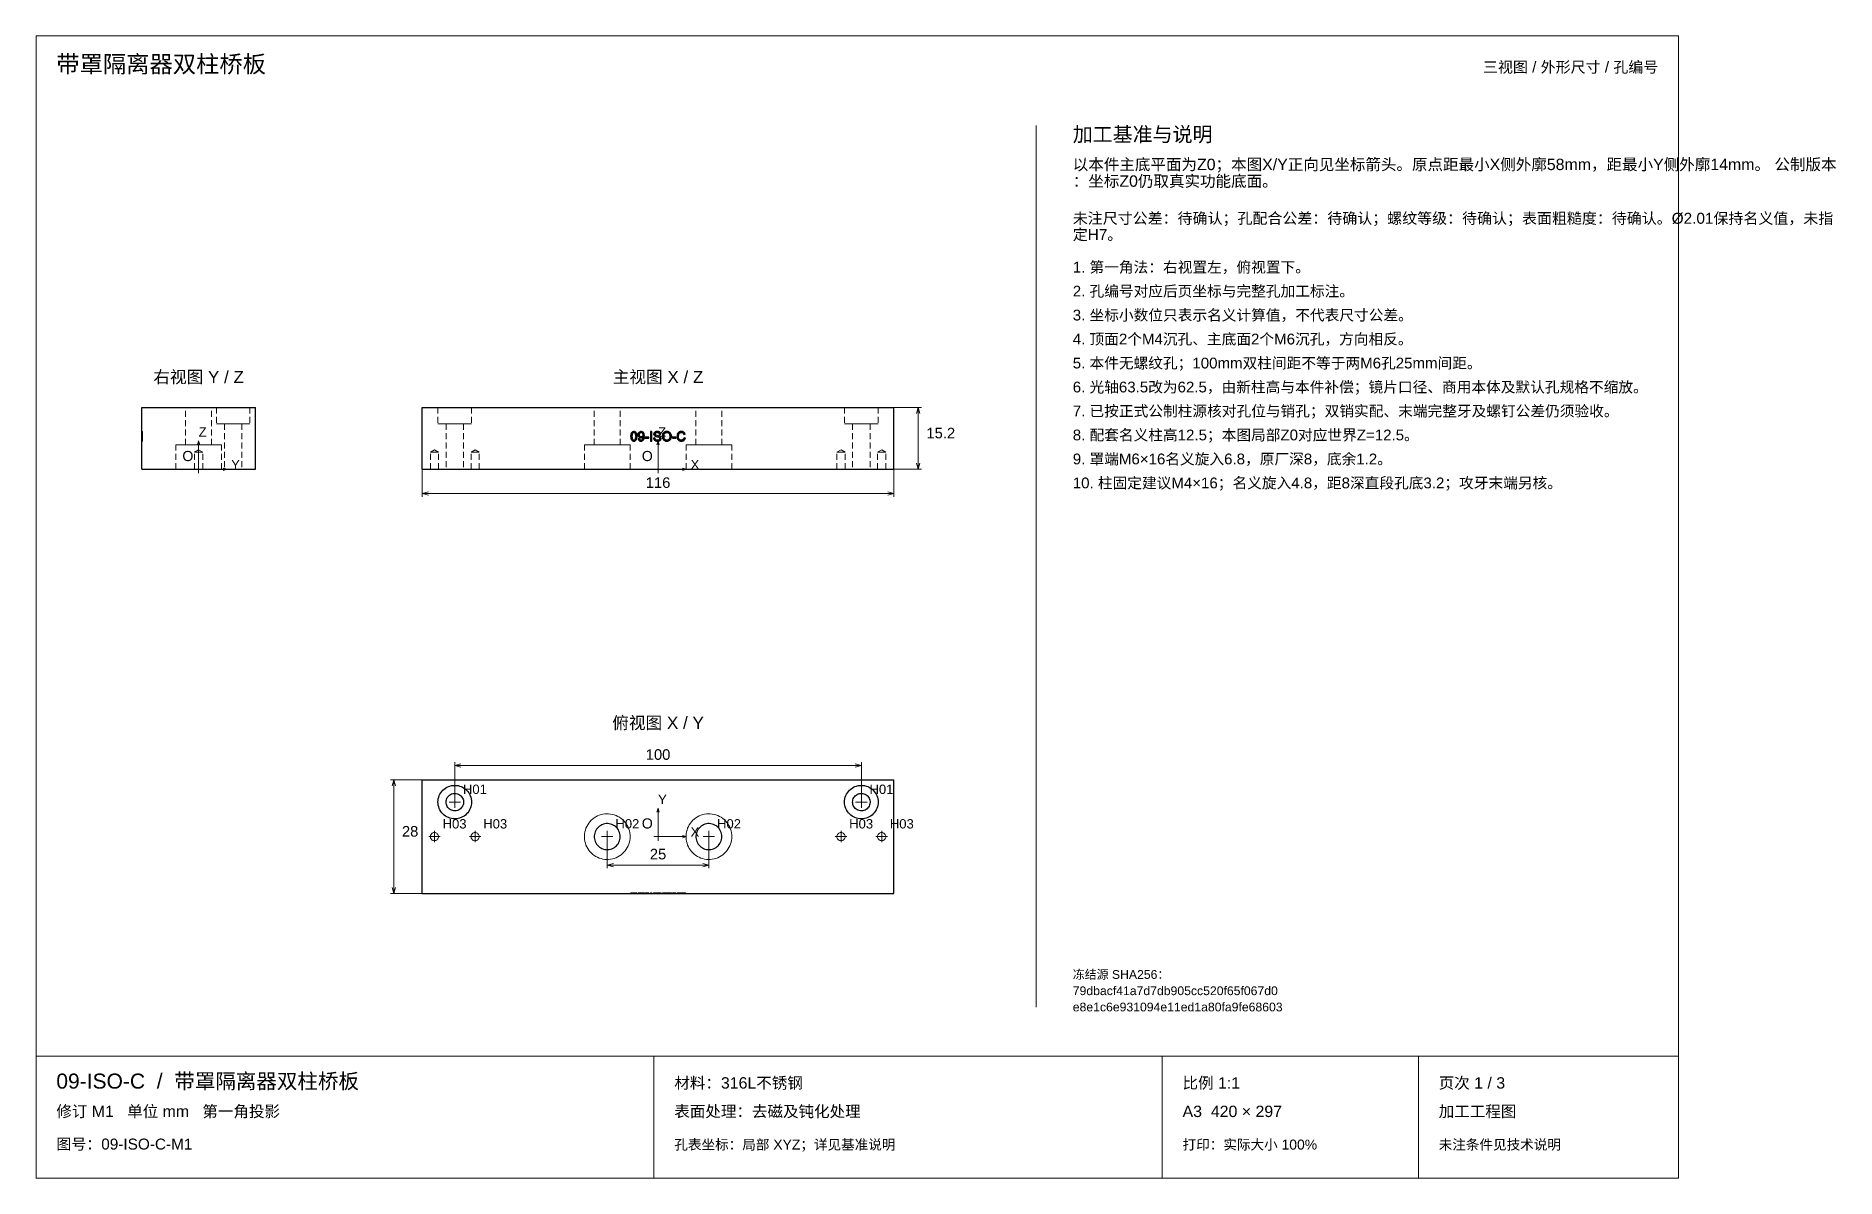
# Paper-space layout '01_三视图' of a CAD drawing. Header units: millimetres. Extents: x 8 to 451, y 8 to 289.
import ezdxf
from ezdxf.enums import TextEntityAlignment as Align

# ---------------------------------------------------------------- set-up
doc = ezdxf.new("R2010")
doc.units = ezdxf.units.MM
doc.linetypes.add('WP_HIDDEN', pattern=[2.3, 1.5, -0.8])
for name, color, linetype, lineweight in [('ANNOTATIONS', 7, 'CONTINUOUS', 18), ('HIDDEN', 7, 'WP_HIDDEN', 13), ('VISIBLE', 7, 'CONTINUOUS', 25)]:
    doc.layers.add(name, color=color, linetype=linetype, lineweight=lineweight)
doc.styles.add('CJK', font='Arial Unicode.ttf')

psp = doc.layouts.new('01_三视图')

# ---------------------------------------------------------------- texts
at = {"layer": 'ANNOTATIONS', "style": 'CJK'}
for s, height, p in [('带罩隔离器双柱桥板', 4.2, (13, 280)), ('加工基准与说明', 3.6, (263, 263)), ('以本件主底平面为Z0；本图X/Y正向见坐标箭头。原点距最小X侧外廓58mm，距最小Y侧外廓14mm。 公制版本', 2.8, (263, 256)), ('：坐标Z0仍取真实功能底面。', 2.8, (263, 251.9)), ('未注尺寸公差：待确认；孔配合公差：待确认；螺纹等级：待确认；表面粗糙度：待确认。Ø2.01保持名义值，未指', 2.7, (263, 242.8)), ('定H7。', 2.7, (263, 238.8)), ('1. 第一角法：右视置左，俯视置下。', 2.65, (263, 230.8)), ('2. 孔编号对应后页坐标与完整孔加工标注。', 2.65, (263, 224.9)), ('3. 坐标小数位只表示名义计算值，不代表尺寸公差。', 2.65, (263, 219)), ('4. 顶面2个M4沉孔、主底面2个M6沉孔，方向相反。', 2.65, (263, 213.1)), ('5. 本件无螺纹孔；100mm双柱间距不等于两M6孔25mm间距。', 2.65, (263, 207.2)), ('6. 光轴63.5改为62.5，由新柱高与本件补偿；镜片口径、商用本体及默认孔规格不缩放。', 2.65, (263, 201.3)), ('7. 已按正式公制柱源核对孔位与销孔；双销实配、末端完整牙及螺钉公差仍须验收。', 2.65, (263, 195.4)), ('Z', 2.3, (48, 190.4)), ('Z', 2.3, (161, 190.4)), ('15.2', 2.6, (227, 190)), ('8. 配套名义柱高12.5；本图局部Z0对应世界Z=12.5。', 2.65, (263, 189.5)), ('O', 2.5, (44, 184.4)), ('O', 2.5, (157, 184.4)), ('9. 罩端M6×16名义旋入6.8，原厂深8，底余1.2。', 2.65, (263, 183.6)), ('Y', 2.3, (56, 182.4)), ('X', 2.3, (169, 182.4)), ('10. 柱固定建议M4×16；名义旋入4.8，距8深直段孔底3.2；攻牙末端另核。', 2.65, (263, 177.7)), ('H01', 2.3, (113, 102.5)), ('Y', 2.3, (161, 100)), ('H01', 2.3, (213, 102.5)), ('28', 2.6, (98, 92)), ('H03', 2.3, (108, 94)), ('H03', 2.3, (118, 94)), ('H02', 2.3, (150.5, 94)), ('O', 2.5, (157, 94)), ('X', 2.3, (169, 92)), ('H02', 2.3, (175.5, 94)), ('H03', 2.3, (208, 94)), ('H03', 2.3, (218, 94)), ('冻结源 SHA256：', 2.15, (263, 57)), ('79dbacf41a7d7db905cc520f65f067d0', 2.15, (263, 53)), ('e8e1c6e931094e11ed1a80fa9fe68603', 2.15, (263, 49)), ('09-ISO-C  /  带罩隔离器双柱桥板', 3.7, (13, 30)), ('材料：316L不锈钢', 2.8, (165, 30)), ('比例 1:1', 2.8, (290, 30)), ('页次 1 / 3', 2.8, (353, 30)), ('修订 M1   单位 mm   第一角投影', 2.8, (13, 23)), ('表面处理：去磁及钝化处理', 2.8, (165, 23)), ('A3  420 × 297', 2.8, (290, 23)), ('加工工程图', 2.8, (353, 23)), ('图号：09-ISO-C-M1', 2.7, (13, 15)), ('孔表坐标：局部 XYZ；详见基准说明', 2.45, (165, 15)), ('打印：实际大小 100%', 2.45, (290, 15)), ('未注条件见技术说明', 2.45, (353, 15))]:
    psp.add_text(s, height=height, dxfattribs=at).set_placement(p)
psp.add_text('三视图 / 外形尺寸 / 孔编号', height=2.7, dxfattribs=at).set_placement((407, 280), align=Align.RIGHT)
for s, height, p in [('右视图 Y / Z', 3, (48, 203.6)), ('主视图 X / Z', 3, (161, 203.6)), ('116', 2.6, (161, 177.8)), ('俯视图 X / Y', 3, (161, 118.5)), ('100', 2.6, (161, 110.9)), ('25', 2.6, (161, 86.4))]:
    psp.add_text(s, height=height, dxfattribs=at).set_placement(p, align=Align.CENTER)

# ---------------------------------------------------------------- linework, layer by layer
at = {"layer": 'ANNOTATIONS'}
for p, q in [((412, 289), (8, 289)), ((8, 289), (8, 8)), ((412, 8), (412, 289)), ((254, 50), (254, 267)), ((219, 197.6), (225.8, 197.6)), ((225, 197.6), (224.58, 196.1)), ((225, 182.4), (225, 197.6)), ((225, 197.6), (225.42, 196.1)), ((48, 189.4), (47.72, 188.4)), ((48, 182.4), (48, 189.4)), ((48, 189.4), (48.28, 188.4)), ((161, 189.4), (160.72, 188.4)), ((161, 182.4), (161, 189.4)), ((161, 189.4), (161.28, 188.4)), ((47, 182.4), (49, 182.4)), ((48, 181.4), (48, 183.4)), ((48, 182.4), (55, 182.4)), ((55, 182.4), (54, 182.68)), ((55, 182.4), (54, 182.12)), ((103, 182.4), (103, 175.6)), ((160, 182.4), (162, 182.4)), ((161, 181.4), (161, 183.4)), ((161, 182.4), (168, 182.4)), ((168, 182.4), (167, 182.68)), ((168, 182.4), (167, 182.12)), ((219, 182.4), (219, 175.6)), ((219, 182.4), (225.8, 182.4)), ((225, 182.4), (224.58, 183.9)), ((225, 182.4), (225.42, 183.9)), ((103, 176.4), (104.5, 176.82)), ((103, 176.4), (219, 176.4)), ((103, 176.4), (104.5, 175.98)), ((219, 176.4), (217.5, 176.82)), ((219, 176.4), (217.5, 175.98)), ((111, 100.5), (111, 110.3)), ((111, 109.5), (112.5, 109.92)), ((111, 109.5), (211, 109.5)), ((111, 109.5), (112.5, 109.08)), ((211, 109.5), (209.5, 109.92)), ((211, 109.5), (209.5, 109.08)), ((211, 100.5), (211, 110.3)), ((103, 106), (95.2, 106)), ((96, 106), (95.58, 104.5)), ((96, 78), (96, 106)), ((96, 106), (96.42, 104.5)), ((111, 99.1), (111, 101.9)), ((211, 99.1), (211, 101.9)), ((109.6, 100.5), (112.4, 100.5)), ((161, 99), (160.72, 98)), ((161, 92), (161, 99)), ((161, 99), (161.28, 98)), ((209.6, 100.5), (212.4, 100.5)), ((106, 90.6), (106, 93.4)), ((116, 90.6), (116, 93.4)), ((148.5, 90.6), (148.5, 93.4)), ((161, 91), (161, 93)), ((173.5, 90.6), (173.5, 93.4)), ((206, 90.6), (206, 93.4)), ((216, 90.6), (216, 93.4)), ((104.6, 92), (107.4, 92)), ((114.6, 92), (117.4, 92)), ((147.1, 92), (149.9, 92)), ((148.5, 92), (148.5, 84.2)), ((160, 92), (162, 92)), ((161, 92), (168, 92)), ((168, 92), (167, 92.28)), ((168, 92), (167, 91.72)), ((172.1, 92), (174.9, 92)), ((173.5, 92), (173.5, 84.2)), ((204.6, 92), (207.4, 92)), ((214.6, 92), (217.4, 92)), ((148.5, 85), (150, 85.42)), ((148.5, 85), (173.5, 85)), ((148.5, 85), (150, 84.58)), ((173.5, 85), (172, 85.42)), ((173.5, 85), (172, 84.58)), ((103, 78), (95.2, 78)), ((96, 78), (95.58, 79.5)), ((96, 78), (96.42, 79.5)), ((8, 38), (412, 38)), ((160, 8), (160, 38)), ((285, 8), (285, 38)), ((348, 8), (348, 38)), ((8, 8), (412, 8))]:
    psp.add_line(p, q, dxfattribs=at)
at = {"layer": 'HIDDEN'}
for points in [[(51.2, 197.6), (51.12, 197.6), (50.88, 197.6), (50.5, 197.6), (50, 197.6), (49.39, 197.6), (48.71, 197.6), (48, 197.6), (47.29, 197.6), (46.61, 197.6), (46, 197.6), (45.5, 197.6), (45.12, 197.6), (44.88, 197.6), (44.8, 197.6)], [(44.8, 197.6), (44.82, 197.6), (44.88, 197.6), (44.98, 197.6), (45.12, 197.6), (45.29, 197.6), (45.5, 197.6), (45.74, 197.6), (46, 197.6), (46.3, 197.6), (46.61, 197.6), (46.94, 197.6), (47.29, 197.6), (47.64, 197.6), (48, 197.6)], [(44.8, 188.4), (44.8, 197.6)], [(48, 197.6), (48.36, 197.6), (48.71, 197.6), (49.06, 197.6), (49.39, 197.6), (49.7, 197.6), (50, 197.6), (50.26, 197.6), (50.5, 197.6), (50.71, 197.6), (50.88, 197.6), (51.02, 197.6), (51.12, 197.6), (51.18, 197.6), (51.2, 197.6)], [(51.2, 188.4), (51.2, 197.6)], [(60.62, 197.6), (60.52, 197.6), (60.22, 197.6), (59.73, 197.6), (59.07, 197.6), (58.29, 197.6), (57.42, 197.6), (56.5, 197.6), (55.58, 197.6), (54.71, 197.6), (53.93, 197.6), (53.27, 197.6), (52.78, 197.6), (52.48, 197.6), (52.38, 197.6)], [(52.38, 197.6), (52.4, 197.6), (52.48, 197.6), (52.61, 197.6), (52.78, 197.6), (53.01, 197.6), (53.27, 197.6), (53.58, 197.6), (53.93, 197.6), (54.31, 197.6), (54.71, 197.6), (55.14, 197.6), (55.58, 197.6), (56.04, 197.6), (56.5, 197.6)], [(52.38, 197.6), (52.38, 193.6)], [(56.5, 197.6), (56.96, 197.6), (57.42, 197.6), (57.86, 197.6), (58.29, 197.6), (58.69, 197.6), (59.07, 197.6), (59.42, 197.6), (59.73, 197.6), (59.99, 197.6), (60.22, 197.6), (60.39, 197.6), (60.52, 197.6), (60.6, 197.6), (60.62, 197.6)], [(60.62, 197.6), (60.62, 193.6)], [(106.87, 197.6), (106.98, 197.6), (107.28, 197.6), (107.77, 197.6), (108.43, 197.6), (109.21, 197.6), (110.08, 197.6), (111, 197.6), (111.92, 197.6), (112.79, 197.6), (113.57, 197.6), (114.23, 197.6), (114.72, 197.6), (115.02, 197.6), (115.12, 197.6)], [(106.87, 197.6), (106.87, 193.6)], [(115.12, 197.6), (115.12, 193.6)], [(151.7, 197.6), (151.62, 197.6), (151.38, 197.6), (151, 197.6), (150.5, 197.6), (149.89, 197.6), (149.21, 197.6), (148.5, 197.6), (147.79, 197.6), (147.11, 197.6), (146.5, 197.6), (146, 197.6), (145.62, 197.6), (145.38, 197.6), (145.3, 197.6)], [(145.3, 188.4), (145.3, 197.6)], [(151.7, 188.4), (151.7, 197.6)], [(176.7, 197.6), (176.62, 197.6), (176.38, 197.6), (176, 197.6), (175.5, 197.6), (174.89, 197.6), (174.21, 197.6), (173.5, 197.6), (172.79, 197.6), (172.11, 197.6), (171.5, 197.6), (171, 197.6), (170.62, 197.6), (170.38, 197.6), (170.3, 197.6)], [(170.3, 188.4), (170.3, 197.6)], [(176.7, 188.4), (176.7, 197.6)], [(206.87, 197.6), (206.98, 197.6), (207.28, 197.6), (207.77, 197.6), (208.43, 197.6), (209.21, 197.6), (210.08, 197.6), (211, 197.6), (211.92, 197.6), (212.79, 197.6), (213.57, 197.6), (214.23, 197.6), (214.72, 197.6), (215.02, 197.6), (215.12, 197.6)], [(206.87, 197.6), (206.87, 193.6)], [(215.12, 197.6), (215.12, 193.6)], [(34, 191.62), (34, 191.65), (34, 191.68), (34, 191.69), (34, 191.7)], [(34, 191.7), (34, 191.68), (34, 191.65), (34, 191.62)], [(34, 191.52), (34, 191.6), (34, 191.66), (34, 191.69), (34, 191.7)], [(34, 191.7), (34, 191.69), (34, 191.66), (34, 191.62), (34, 191.56)], [(34, 191.55), (34, 191.61), (34, 191.66), (34, 191.69), (34, 191.7)], [(34, 191.7), (34, 191.68), (34, 191.66), (34, 191.62), (34, 191.57), (34, 191.52), (34, 191.37)], [(34, 191.7), (34.2, 191.7)], [(34, 191.7), (34.2, 191.7)], [(34, 191.67), (34, 191.66), (34, 191.63), (34, 191.59), (34, 191.53)], [(34, 191.59), (34, 191.65), (34, 191.67)], [(34, 191.55), (34, 191.6), (34, 191.64), (34, 191.66), (34, 191.67)], [(34, 191.67), (34, 191.66), (34, 191.61), (34, 191.55), (34, 191.45)], [(34, 191.67), (34.2, 191.67)], [(34, 191.66), (34, 189.34)], [(34, 191.66), (34.2, 191.66)], [(34, 191.37), (34, 191.51), (34, 191.57), (34, 191.62)], [(34, 191.62), (34, 191.52), (34, 191.39)], [(34, 191.38), (34, 191.5), (34, 191.59)], [(34, 191.56), (34, 191.48), (34, 191.39), (34, 191.27), (34, 191.15)], [(34, 191.2), (34, 191.3), (34, 191.4), (34, 191.48), (34, 191.55)], [(34, 191.12), (34, 191.25), (34, 191.36), (34, 191.46), (34, 191.55)], [(34, 191.53), (34, 191.46), (34, 191.37), (34, 191.26), (34, 191.15)], [(34, 191.02), (34, 191.17), (34, 191.31), (34, 191.42), (34, 191.52)], [(34, 191.45), (34, 191.34), (34, 191.2), (34, 191.05), (34, 190.89)], [(34, 191.31), (34, 191.36), (34, 191.4), (34, 191.43), (34, 191.44)], [(34, 191.44), (34, 191.43), (34, 191.41), (34, 191.37), (34, 191.32)], [(34, 191.44), (34.2, 191.44)], [(34, 191.44), (34, 191.43), (34, 191.41), (34, 191.37), (34, 191.32)], [(34, 191.21), (34, 191.31), (34, 191.38), (34, 191.42), (34, 191.44)], [(34, 191.33), (34, 191.37), (34, 191.4), (34, 191.42), (34, 191.43)], [(34, 191.43), (34, 191.42), (34, 191.4), (34, 191.37), (34, 191.32)], [(34, 191.43), (34.2, 191.43)], [(34, 191.43), (34, 191.42), (34, 191.39), (34, 191.33), (34, 191.24)], [(34, 191.43), (34.2, 191.43)], [(34, 191.27), (34, 191.34), (34, 191.39), (34, 191.42), (34, 191.43)], [(34, 191.43), (34, 191.42), (34, 191.4), (34, 191.35), (34, 191.29)], [(34, 191.28), (34, 191.34), (34, 191.39), (34, 191.42), (34, 191.43)], [(34, 191.39), (34, 191.23), (34, 191.06)], [(34, 191.03), (34, 191.22), (34, 191.38)], [(34, 191.01), (34, 191.2), (34, 191.37)], [(34, 191.37), (34, 191.19), (34, 190.97), (34, 190.73), (34, 190.47)], [(34, 191.08), (34, 191.21), (34, 191.33)], [(34, 191.32), (34, 191.25), (34, 191.18), (34, 191.09), (34, 190.98)], [(34, 191.32), (34, 191.25), (34, 191.17), (34, 191.07), (34, 190.95)], [(34, 191.32), (34, 191.26), (34, 191.18), (34, 191.09), (34, 190.99)], [(34, 190.96), (34, 191.07), (34, 191.16), (34, 191.24), (34, 191.31)], [(34, 191.29), (34, 191.21), (34, 191.12), (34, 191.01), (34, 190.9)], [(34, 190.88), (34, 191.1), (34, 191.19), (34, 191.28)], [(34, 190.48), (34, 190.72), (34, 190.93), (34, 191.12), (34, 191.2), (34, 191.27)], [(34, 191.24), (34, 191.18), (34, 191.11), (34, 190.93), (34, 190.72), (34, 190.48)], [(34, 190.46), (34, 190.69), (34, 190.89), (34, 191.07), (34, 191.21)], [(34, 190.55), (34, 190.74), (34, 190.91), (34, 191.07), (34, 191.2)], [(34, 191.15), (34, 191), (34, 190.84), (34, 190.67), (34, 190.48)], [(34, 191.15), (34, 191.01), (34, 190.85), (34, 190.52)], [(34, 190.5), (34, 190.82), (34, 191.12)], [(34, 190.87), (34, 190.97), (34, 191.08)], [(34, 191.06), (34, 190.91), (34, 190.77)], [(34, 190.48), (34, 190.64), (34, 190.79), (34, 190.92), (34, 191.03)], [(34, 190.95), (34, 191.02)], [(34, 191.02), (34.2, 191.02)], [(34, 190.98), (34, 191.01)], [(34, 191.01), (34.2, 191.01)], [(34, 190.99), (34, 190.76), (34, 190.5)], [(34, 190.98), (34.2, 190.98)], [(34, 190.52), (34, 190.96)], [(34, 190.95), (34.2, 190.95)], [(34, 190.9), (34, 190.79), (34, 190.68), (34, 190.59), (34, 190.52)], [(34, 190.89), (34, 190.73), (34, 190.58), (34, 190.45), (34, 190.33)], [(34, 190.52), (34, 190.59), (34, 190.68), (34, 190.88)], [(34, 190.71), (34, 190.87)], [(34, 190.77), (34, 190.65), (34, 190.55)], [(34, 190.56), (34, 190.71)], [(34, 190.32), (34, 190.46), (34, 190.56)], [(34, 189.84), (34, 189.99), (34, 190.16), (34, 190.35), (34, 190.55)], [(34, 190.55), (34, 190.41)], [(34, 190), (34, 190.24), (34, 190.52)], [(34, 190.52), (34, 190.2), (34, 189.89)], [(34, 190.38), (34, 190.39), (34, 190.41), (34, 190.46), (34, 190.52)], [(34, 190.52), (34, 190.46), (34, 190.41), (34, 190.39), (34, 190.38)], [(34, 189.86), (34, 190.16), (34, 190.5)], [(34, 190.5), (34, 190.3), (34, 190.11), (34, 189.95), (34, 189.81)], [(34, 190.48), (34, 190.21), (34, 189.96), (34, 189.73), (34, 189.63), (34, 189.54)], [(34, 189.82), (34, 189.97), (34, 190.13), (34, 190.3), (34, 190.48)], [(34, 189.72), (34, 189.79), (34, 189.86), (34, 190.04), (34, 190.25), (34, 190.48)], [(34, 190.48), (34, 190.25), (34, 190.04), (34, 189.86), (34, 189.79), (34, 189.72)], [(34, 190.47), (34, 190.17), (34, 189.89)], [(34, 189.8), (34, 189.94), (34, 190.1), (34, 190.27), (34, 190.46)], [(34, 190.21), (34, 190.31), (34, 190.43)], [(34, 190.43), (34, 190.37)], [(34, 190.43), (34.2, 190.43)], [(34, 190.41), (34, 190.35), (34, 190.3)], [(34, 190.38), (34.2, 190.38)], [(34, 190.37), (34, 190.03)], [(34.2, 191.62), (34.2, 191.68), (34.2, 191.7)], [(34.2, 191.7), (34.2, 191.69), (34.2, 191.68), (34.2, 191.65), (34.2, 191.62)], [(34.2, 191.56), (34.2, 191.62), (34.2, 191.66), (34.2, 191.69), (34.2, 191.7)], [(34.2, 191.7), (34.2, 191.69), (34.2, 191.65), (34.2, 191.6), (34.2, 191.52)], [(34.2, 191.7), (34.2, 191.69), (34.2, 191.66), (34.2, 191.61), (34.2, 191.55)], [(34.2, 191.37), (34.2, 191.45), (34.2, 191.52), (34.2, 191.57), (34.2, 191.62), (34.2, 191.65), (34.2, 191.68), (34.2, 191.69), (34.2, 191.7)], [(34.2, 191.53), (34.2, 191.59), (34.2, 191.63), (34.2, 191.66), (34.2, 191.67)], [(34.2, 191.67), (34.2, 191.65), (34.2, 191.59)], [(34.2, 191.45), (34.2, 191.55), (34.2, 191.61), (34.2, 191.65), (34.2, 191.67)], [(34.2, 191.67), (34.2, 191.66), (34.2, 191.64), (34.2, 191.6), (34.2, 191.55)], [(34.2, 191.66), (34.2, 189.34)], [(34.2, 191.39), (34.2, 191.52), (34.2, 191.62)], [(34.2, 191.62), (34.2, 191.51), (34.2, 191.37)], [(34.2, 191.59), (34.2, 191.5), (34.2, 191.38)], [(34.2, 191.15), (34.2, 191.28), (34.2, 191.39), (34.2, 191.48), (34.2, 191.56)], [(34.2, 191.55), (34.2, 191.48), (34.2, 191.4), (34.2, 191.31), (34.2, 191.2)], [(34.2, 191.55), (34.2, 191.46), (34.2, 191.36), (34.2, 191.25), (34.2, 191.12)], [(34.2, 191.15), (34.2, 191.26), (34.2, 191.37), (34.2, 191.46), (34.2, 191.53)], [(34.2, 191.52), (34.2, 191.42), (34.2, 191.31), (34.2, 191.17), (34.2, 191.02)], [(34.2, 190.89), (34.2, 191.05), (34.2, 191.2), (34.2, 191.34), (34.2, 191.45)], [(34.2, 191.32), (34.2, 191.37), (34.2, 191.41), (34.2, 191.43), (34.2, 191.44)], [(34.2, 191.44), (34.2, 191.43), (34.2, 191.4), (34.2, 191.36), (34.2, 191.31)], [(34.2, 191.32), (34.2, 191.37), (34.2, 191.41), (34.2, 191.43), (34.2, 191.44)], [(34.2, 191.44), (34.2, 191.42), (34.2, 191.38), (34.2, 191.31), (34.2, 191.21)], [(34.2, 191.32), (34.2, 191.36), (34.2, 191.4), (34.2, 191.42), (34.2, 191.43)], [(34.2, 191.43), (34.2, 191.42), (34.2, 191.4), (34.2, 191.37), (34.2, 191.33)], [(34.2, 191.24), (34.2, 191.33), (34.2, 191.39), (34.2, 191.42), (34.2, 191.43)], [(34.2, 191.43), (34.2, 191.42), (34.2, 191.39), (34.2, 191.34), (34.2, 191.27)], [(34.2, 191.29), (34.2, 191.35), (34.2, 191.4), (34.2, 191.42), (34.2, 191.43)], [(34.2, 191.43), (34.2, 191.42), (34.2, 191.39), (34.2, 191.35), (34.2, 191.28)], [(34.2, 191.06), (34.2, 191.23), (34.2, 191.39)], [(34.2, 191.38), (34.2, 191.22), (34.2, 191.03)], [(34.2, 191.37), (34.2, 191.2), (34.2, 191.01)], [(34.2, 190.47), (34.2, 190.74), (34.2, 190.98), (34.2, 191.19), (34.2, 191.37)], [(34.2, 191.33), (34.2, 191.21), (34.2, 191.08)], [(34.2, 190.98), (34.2, 191.09), (34.2, 191.18), (34.2, 191.25), (34.2, 191.32)], [(34.2, 190.95), (34.2, 191.07), (34.2, 191.17), (34.2, 191.25), (34.2, 191.32)], [(34.2, 190.99), (34.2, 191.09), (34.2, 191.18), (34.2, 191.26), (34.2, 191.32)], [(34.2, 191.31), (34.2, 191.24), (34.2, 191.16), (34.2, 191.07), (34.2, 190.96)], [(34.2, 190.9), (34.2, 191.02), (34.2, 191.12), (34.2, 191.21), (34.2, 191.29)], [(34.2, 191.28), (34.2, 191.19), (34.2, 191.1), (34.2, 190.99), (34.2, 190.88)], [(34.2, 191.27), (34.2, 191.21), (34.2, 191.14), (34.2, 191.06), (34.2, 190.96), (34.2, 190.86), (34.2, 190.75), (34.2, 190.62), (34.2, 190.48)], [(34.2, 190.48), (34.2, 190.62), (34.2, 190.75), (34.2, 190.86), (34.2, 190.96), (34.2, 191.05), (34.2, 191.13), (34.2, 191.19), (34.2, 191.24)], [(34.2, 191.21), (34.2, 191.08), (34.2, 190.91), (34.2, 190.71), (34.2, 190.46)], [(34.2, 191.2), (34.2, 191.07), (34.2, 190.92), (34.2, 190.75), (34.2, 190.55)], [(34.2, 190.48), (34.2, 190.68), (34.2, 190.85), (34.2, 191.01), (34.2, 191.15)], [(34.2, 190.52), (34.2, 190.69), (34.2, 190.86), (34.2, 191.01), (34.2, 191.15)], [(34.2, 191.12), (34.2, 190.83), (34.2, 190.5)], [(34.2, 191.08), (34.2, 190.97), (34.2, 190.87)], [(34.2, 190.77), (34.2, 190.91), (34.2, 191.06)], [(34.2, 191.03), (34.2, 190.92), (34.2, 190.79), (34.2, 190.65), (34.2, 190.48)], [(34.2, 191.02), (34.2, 190.95)], [(34.2, 191.01), (34.2, 190.98)], [(34.2, 190.5), (34.2, 190.76), (34.2, 190.99)], [(34.2, 190.96), (34.2, 190.52)], [(34.2, 190.52), (34.2, 190.59), (34.2, 190.68), (34.2, 190.78), (34.2, 190.9)], [(34.2, 190.33), (34.2, 190.45), (34.2, 190.58), (34.2, 190.72), (34.2, 190.89)], [(34.2, 190.88), (34.2, 190.77), (34.2, 190.68), (34.2, 190.59), (34.2, 190.52)], [(34.2, 190.87), (34.2, 190.71)], [(34.2, 190.55), (34.2, 190.65), (34.2, 190.77)], [(34.2, 190.71), (34.2, 190.63), (34.2, 190.56)], [(34.2, 190.56), (34.2, 190.46), (34.2, 190.32)], [(34.2, 190.55), (34.2, 190.34), (34.2, 190.15), (34.2, 189.98), (34.2, 189.84)], [(34.2, 190.41), (34.2, 190.55)], [(34.2, 189.89), (34.2, 190.2), (34.2, 190.52)], [(34.2, 190.52), (34.2, 190.24), (34.2, 190)], [(34.2, 190.52), (34.2, 190.46), (34.2, 190.41), (34.2, 190.39), (34.2, 190.38)], [(34.2, 190.5), (34.2, 190.16), (34.2, 189.86)], [(34.2, 189.81), (34.2, 189.94), (34.2, 190.1), (34.2, 190.29), (34.2, 190.5)], [(34.2, 190.48), (34.2, 190.29), (34.2, 190.11), (34.2, 189.96), (34.2, 189.82)], [(34.2, 189.54), (34.2, 189.62), (34.2, 189.71), (34.2, 189.81), (34.2, 189.92), (34.2, 190.04), (34.2, 190.18), (34.2, 190.33), (34.2, 190.48)], [(34.2, 190.48), (34.2, 190.35), (34.2, 190.22), (34.2, 190.11), (34.2, 190.01), (34.2, 189.92), (34.2, 189.84), (34.2, 189.78), (34.2, 189.72)], [(34.2, 189.72), (34.2, 189.78), (34.2, 189.84), (34.2, 189.92), (34.2, 190.01), (34.2, 190.11), (34.2, 190.22), (34.2, 190.35), (34.2, 190.48)], [(34.2, 189.89), (34.2, 190.17), (34.2, 190.47)], [(34.2, 190.46), (34.2, 190.27), (34.2, 190.09), (34.2, 189.94), (34.2, 189.8)], [(34.2, 190.37), (34.2, 190.43)], [(34.2, 190.43), (34.2, 190.31), (34.2, 190.21)], [(34.2, 190.3), (34.2, 190.34), (34.2, 190.41)], [(34.2, 190.03), (34.2, 190.37)], [(60.62, 193.6), (60.52, 193.6), (60.22, 193.6), (59.73, 193.6), (59.07, 193.6), (58.29, 193.6), (57.42, 193.6), (56.5, 193.6), (55.58, 193.6), (54.71, 193.6), (53.93, 193.6), (53.27, 193.6), (52.78, 193.6), (52.48, 193.6), (52.38, 193.6)], [(52.38, 193.6), (52.4, 193.6), (52.48, 193.6), (52.61, 193.6), (52.78, 193.6), (53.01, 193.6), (53.27, 193.6), (53.58, 193.6), (53.93, 193.6), (54.31, 193.6), (54.71, 193.6), (55.14, 193.6), (55.58, 193.6), (56.04, 193.6), (56.5, 193.6)], [(58.65, 193.6), (58.6, 193.6), (58.44, 193.6), (58.18, 193.6), (57.84, 193.6), (57.43, 193.6), (56.98, 193.6), (56.5, 193.6), (56.02, 193.6), (55.57, 193.6), (55.16, 193.6), (54.82, 193.6), (54.56, 193.6), (54.4, 193.6), (54.35, 193.6)], [(54.35, 193.6), (54.36, 193.6), (54.4, 193.6), (54.47, 193.6), (54.56, 193.6), (54.68, 193.6), (54.82, 193.6), (54.98, 193.6), (55.16, 193.6), (55.36, 193.6), (55.57, 193.6), (55.79, 193.6), (56.02, 193.6), (56.26, 193.6), (56.5, 193.6)], [(54.35, 193.6), (54.35, 182.4)], [(56.5, 193.6), (56.96, 193.6), (57.42, 193.6), (57.86, 193.6), (58.29, 193.6), (58.69, 193.6), (59.07, 193.6), (59.42, 193.6), (59.73, 193.6), (59.99, 193.6), (60.22, 193.6), (60.39, 193.6), (60.52, 193.6), (60.6, 193.6), (60.62, 193.6)], [(56.5, 193.6), (56.74, 193.6), (56.98, 193.6), (57.21, 193.6), (57.43, 193.6), (57.64, 193.6), (57.84, 193.6), (58.02, 193.6), (58.18, 193.6), (58.32, 193.6), (58.44, 193.6), (58.53, 193.6), (58.6, 193.6), (58.64, 193.6), (58.65, 193.6)], [(58.65, 193.6), (58.65, 182.4)], [(106.87, 193.6), (106.98, 193.6), (107.28, 193.6), (107.77, 193.6), (108.43, 193.6), (109.21, 193.6), (110.08, 193.6), (111, 193.6), (111.92, 193.6), (112.79, 193.6), (113.57, 193.6), (114.23, 193.6), (114.72, 193.6), (115.02, 193.6), (115.12, 193.6)], [(108.85, 193.6), (108.85, 182.4)], [(108.85, 193.6), (108.9, 193.6), (109.06, 193.6), (109.32, 193.6), (109.66, 193.6), (110.07, 193.6), (110.52, 193.6), (111, 193.6), (111.48, 193.6), (111.93, 193.6), (112.34, 193.6), (112.68, 193.6), (112.94, 193.6), (113.1, 193.6), (113.15, 193.6)], [(113.15, 193.6), (113.15, 182.4)], [(154.29, 190.66), (154.32, 190.9), (154.36, 191.11)], [(154.52, 189.54), (154.47, 189.62), (154.42, 189.71), (154.38, 189.81), (154.35, 189.92), (154.3, 190.18), (154.29, 190.48)], [(154.39, 191.19), (154.46, 191.33)], [(154.48, 191.37), (154.55, 191.46), (154.63, 191.53)], [(154.58, 190.44), (154.59, 190.32)], [(154.63, 191.53), (154.71, 191.59)], [(155, 191.43), (154.93, 191.42), (154.87, 191.39), (154.81, 191.35), (154.75, 191.3)], [(154.78, 191.62), (154.84, 191.64)], [(154.87, 191.65), (154.92, 191.66)], [(155.05, 191.67), (155.09, 191.67)], [(155.11, 191.67), (155.13, 191.66)], [(155.35, 191.28), (155.3, 191.33), (155.24, 191.37), (155.19, 191.41), (155.12, 191.42)], [(155.21, 191.65), (155.3, 191.63), (155.37, 191.59)], [(155.37, 191.59), (155.45, 191.55)], [(155.46, 191.53), (155.53, 191.47)], [(155.5, 190.15), (155.51, 190.44)], [(155.61, 191.38), (155.68, 191.24)], [(155.76, 190.99), (155.78, 190.88)], [(155.78, 190.85), (155.79, 190.72)], [(155.79, 190.72), (155.8, 190.59)], [(155.8, 190.52), (155.8, 190.48)], [(156.29, 190.33), (156.2, 190.46), (156.13, 190.6)], [(156.3, 191.45), (156.41, 191.55), (156.53, 191.61), (156.67, 191.65), (156.82, 191.67)], [(156.48, 191.21), (156.44, 191.15), (156.41, 191.08), (156.39, 190.92)], [(156.39, 190.84), (156.41, 190.7), (156.47, 190.58)], [(156.78, 191.43), (156.66, 191.38), (156.55, 191.31)], [(156.94, 191.43), (156.86, 191.43)], [(156.92, 191.66), (157.02, 191.64), (157.12, 191.61)], [(157.11, 191.34), (157.05, 191.38), (156.99, 191.41)], [(157.22, 191.22), (157.17, 191.29)], [(157.22, 190.58), (157.27, 190.68), (157.29, 190.79)], [(157.28, 191.09), (157.24, 191.19)], [(157.33, 190.43), (157.29, 190.37)], [(157.32, 190.14), (157.33, 190.37)], [(157.33, 190.37), (157.33, 190.4)], [(157.36, 191.44), (157.43, 191.36), (157.48, 191.28)], [(157.54, 191.16), (157.57, 191.03)], [(157.58, 190.99), (157.6, 190.84), (157.61, 190.67)], [(157.61, 190.43), (157.6, 190.18)], [(159.98, 191.14), (159.99, 191.22), (160.02, 191.3)], [(160.02, 190.82), (159.98, 190.96)], [(160.1, 190.71), (160.05, 190.77)], [(160.16, 190.65), (160.12, 190.69)], [(160.14, 191.47), (160.21, 191.53), (160.3, 191.59)], [(160.21, 190.61), (160.19, 190.62)], [(160.22, 190.6), (160.21, 190.61)], [(160.27, 191.08), (160.28, 191)], [(160.32, 191.24), (160.28, 191.16)], [(160.3, 191.59), (160.36, 191.62)], [(160.41, 190.51), (160.3, 190.55)], [(160.36, 191.62), (160.53, 191.67)], [(160.74, 191.43), (160.63, 191.42), (160.54, 191.4), (160.46, 191.37), (160.4, 191.33)], [(160.66, 190.43), (160.43, 190.5)], [(160.53, 190.79), (160.78, 190.72)], [(160.55, 191.68), (160.59, 191.68)], [(160.76, 191.43), (160.74, 191.43)], [(160.83, 190.39), (160.8, 190.4)], [(160.95, 190.36), (160.83, 190.39)], [(161.14, 191.36), (161, 191.41), (160.84, 191.43)], [(160.86, 190.7), (160.99, 190.67)], [(160.87, 191.7), (161.02, 191.68)], [(161.01, 190.66), (161.12, 190.63)], [(161.05, 191.67), (161.15, 191.65), (161.24, 191.62)], [(161.12, 190.63), (161.14, 190.63)], [(161.36, 191.02), (161.34, 191.11), (161.31, 191.19), (161.26, 191.26), (161.21, 191.32)], [(161.23, 190.6), (161.33, 190.56)], [(161.24, 191.62), (161.34, 191.57), (161.42, 191.51), (161.49, 191.45), (161.55, 191.37)], [(161.38, 190.54), (161.49, 190.47)], [(161.51, 190.45), (161.58, 190.39), (161.63, 190.32)], [(161.55, 191.37), (161.59, 191.29), (161.62, 191.21)], [(161.64, 191.15), (161.66, 191.01)], [(162.06, 190.47), (162.07, 190.7), (162.11, 190.92)], [(162.37, 191.37), (162.39, 191.4)], [(163.13, 191.43), (163, 191.42), (162.88, 191.39), (162.77, 191.34), (162.67, 191.27)], [(163.13, 191.7), (163.17, 191.7)], [(163.37, 191.41), (163.25, 191.43)], [(163.29, 191.69), (163.41, 191.68), (163.52, 191.65)], [(163.41, 191.4), (163.4, 191.4)], [(163.58, 191.32), (163.5, 191.36)], [(163.55, 191.64), (163.65, 191.6), (163.75, 191.55)], [(163.72, 191.21), (163.65, 191.27), (163.58, 191.32)], [(163.75, 191.18), (163.72, 191.2)], [(163.83, 191.06), (163.8, 191.1)], [(163.93, 190.76), (163.93, 190.76)], [(163.97, 191.36), (164.06, 191.25), (164.14, 191.12)], [(164.14, 191.12), (164.2, 190.98), (164.24, 190.83)], [(164.24, 190.81), (164.27, 190.58)], [(164.27, 190.38), (164.24, 190.19)], [(164.27, 190.41), (164.27, 190.38)], [(165.66, 190.56), (165.67, 190.7), (165.69, 190.84)], [(165.66, 190.43), (165.66, 190.52)], [(165.68, 190.24), (165.66, 190.39)], [(165.7, 190.86), (165.76, 191.07)], [(165.99, 190.68), (165.98, 190.52)], [(165.98, 190.39), (166, 190.23), (166.03, 190.08)], [(166.01, 190.81), (165.99, 190.71)], [(166.3, 191.31), (166.22, 191.24)], [(166.51, 191.41), (166.45, 191.39)], [(166.67, 191.7), (166.75, 191.7)], [(166.92, 191.42), (166.75, 191.44)], [(166.8, 191.7), (167, 191.67)], [(167.13, 191.32), (167.01, 191.39)], [(167.05, 191.66), (167.14, 191.63), (167.24, 191.59)], [(167.32, 191.07), (167.28, 191.16), (167.22, 191.24)], [(167.55, 191.29), (167.62, 191.16), (167.67, 191.02)], [(206.87, 193.6), (206.98, 193.6), (207.28, 193.6), (207.77, 193.6), (208.43, 193.6), (209.21, 193.6), (210.08, 193.6), (211, 193.6), (211.92, 193.6), (212.79, 193.6), (213.57, 193.6), (214.23, 193.6), (214.72, 193.6), (215.02, 193.6), (215.12, 193.6)], [(208.85, 193.6), (208.85, 182.4)], [(208.85, 193.6), (208.9, 193.6), (209.06, 193.6), (209.32, 193.6), (209.66, 193.6), (210.07, 193.6), (210.52, 193.6), (211, 193.6), (211.48, 193.6), (211.93, 193.6), (212.34, 193.6), (212.68, 193.6), (212.94, 193.6), (213.1, 193.6), (213.15, 193.6)], [(213.15, 193.6), (213.15, 182.4)], [(34, 190.33), (34, 190.24), (34, 190.18), (34, 190.14), (34, 190.13)], [(34, 190.32), (34, 190.04)], [(34, 189.99), (34, 190.17), (34, 190.32)], [(34, 190.32), (34.2, 190.32)], [(34, 190.3), (34, 190.24), (34, 190.16)], [(34, 190.13), (34, 190.13), (34, 190.15), (34, 190.17), (34, 190.21)], [(34, 190.16), (34, 190.07), (34, 189.97)], [(34, 190.08), (34, 190.15)], [(34, 190.15), (34, 190.02), (34, 189.9), (34, 189.8), (34, 189.71)], [(34, 190.15), (34.2, 190.15)], [(34, 190.13), (34.2, 190.13)], [(34, 189.82), (34, 189.95), (34, 190.11)], [(34, 190.11), (34, 190.08)], [(34, 190.11), (34.2, 190.11)], [(34, 190.08), (34, 189.86), (34, 189.67)], [(34, 189.5), (34, 189.61), (34, 189.75), (34, 189.9), (34, 190.08)], [(34, 190.08), (34.2, 190.08)], [(34, 190.08), (34.2, 190.08)], [(34, 190.04), (34.2, 190.04)], [(34, 190.03), (34, 189.87), (34, 189.75)], [(34, 189.67), (34, 189.73), (34, 189.81), (34, 189.9), (34, 190)], [(34, 189.65), (34, 189.81), (34, 189.99)], [(34, 189.97), (34, 189.77)], [(34, 189.62), (34, 189.67), (34, 189.74), (34, 189.81), (34, 189.9)], [(34, 189.9), (34, 189.88)], [(34, 189.9), (34.2, 189.9)], [(34, 189.89), (34, 189.76), (34, 189.64), (34, 189.54), (34, 189.45)], [(34, 189.89), (34, 189.76), (34, 189.65), (34, 189.54), (34, 189.46)], [(34, 189.88), (34, 189.75), (34, 189.63), (34, 189.54), (34, 189.45)], [(34, 189.88), (34.2, 189.88)], [(34, 189.44), (34, 189.52), (34, 189.62), (34, 189.74), (34, 189.86)], [(34, 189.44), (34, 189.52), (34, 189.61), (34, 189.72), (34, 189.84)], [(34, 189.44), (34, 189.51), (34, 189.6), (34, 189.71), (34, 189.82)], [(34, 189.64), (34, 189.72), (34, 189.82)], [(34, 189.81), (34, 189.7), (34, 189.62), (34, 189.58), (34, 189.56)], [(34, 189.56), (34, 189.58), (34, 189.62), (34, 189.7), (34, 189.8)], [(34, 189.77), (34, 189.69), (34, 189.63)], [(34, 189.75), (34, 189.66), (34, 189.59)], [(34, 189.53), (34, 189.55), (34, 189.58), (34, 189.64), (34, 189.72)], [(34, 189.72), (34, 189.64), (34, 189.58), (34, 189.55), (34, 189.53)], [(34, 189.71), (34, 189.65), (34, 189.6), (34, 189.57), (34, 189.56)], [(34, 189.67), (34, 189.58), (34, 189.51), (34, 189.44), (34, 189.39)], [(34, 189.56), (34, 189.57), (34, 189.59), (34, 189.62), (34, 189.67)], [(34, 189.39), (34, 189.5), (34, 189.65)], [(34, 189.58), (34, 189.59), (34, 189.64)], [(34, 189.63), (34, 189.59), (34, 189.58)], [(34, 189.53), (34, 189.54), (34, 189.56), (34, 189.58), (34, 189.62)], [(34, 189.59), (34, 189.55), (34, 189.53)], [(34, 189.58), (34.2, 189.58)], [(34, 189.56), (34.2, 189.56)], [(34, 189.54), (34, 189.44), (34, 189.36), (34, 189.31), (34, 189.3)], [(34, 189.53), (34.2, 189.53)], [(34, 189.3), (34, 189.31), (34, 189.35), (34, 189.41), (34, 189.5)], [(34, 189.46), (34, 189.39), (34, 189.34), (34, 189.31), (34, 189.3)], [(34, 189.45), (34, 189.38), (34, 189.34), (34, 189.31), (34, 189.3)], [(34, 189.45), (34, 189.38), (34, 189.34), (34, 189.31), (34, 189.3)], [(34, 189.3), (34, 189.31), (34, 189.33), (34, 189.38), (34, 189.44)], [(34, 189.3), (34, 189.31), (34, 189.33), (34, 189.38), (34, 189.44)], [(34, 189.3), (34, 189.31), (34, 189.34), (34, 189.38), (34, 189.44)], [(34, 189.39), (34, 189.35), (34, 189.32), (34, 189.31), (34, 189.3)], [(34, 189.3), (34, 189.31), (34, 189.32), (34, 189.35), (34, 189.39)], [(34, 189.34), (34.2, 189.34)], [(34, 189.3), (34.2, 189.3)], [(34.2, 190.13), (34.2, 190.14), (34.2, 190.18), (34.2, 190.24), (34.2, 190.33)], [(34.2, 190.32), (34.2, 190.04)], [(34.2, 190.32), (34.2, 190.17), (34.2, 189.99)], [(34.2, 190.16), (34.2, 190.23), (34.2, 190.3)], [(34.2, 190.21), (34.2, 190.17), (34.2, 190.15), (34.2, 190.13), (34.2, 190.13)], [(34.2, 189.97), (34.2, 190.07), (34.2, 190.16)], [(34.2, 189.71), (34.2, 189.79), (34.2, 189.9), (34.2, 190.02), (34.2, 190.15)], [(34.2, 190.15), (34.2, 190.08)], [(34.2, 190.08), (34.2, 190.11)], [(34.2, 190.11), (34.2, 189.95), (34.2, 189.82)], [(34.2, 189.67), (34.2, 189.86), (34.2, 190.08)], [(34.2, 190.08), (34.2, 189.9), (34.2, 189.74), (34.2, 189.61), (34.2, 189.5)], [(34.2, 189.75), (34.2, 189.87), (34.2, 190.03)], [(34.2, 190), (34.2, 189.9), (34.2, 189.81), (34.2, 189.73), (34.2, 189.67)], [(34.2, 189.99), (34.2, 189.81), (34.2, 189.65)], [(34.2, 189.77), (34.2, 189.97)], [(34.2, 189.88), (34.2, 189.9)], [(34.2, 189.9), (34.2, 189.81), (34.2, 189.73), (34.2, 189.67), (34.2, 189.62)], [(34.2, 189.45), (34.2, 189.54), (34.2, 189.64), (34.2, 189.76), (34.2, 189.89)], [(34.2, 189.46), (34.2, 189.54), (34.2, 189.65), (34.2, 189.76), (34.2, 189.89)], [(34.2, 189.45), (34.2, 189.53), (34.2, 189.63), (34.2, 189.75), (34.2, 189.88)], [(34.2, 189.86), (34.2, 189.73), (34.2, 189.62), (34.2, 189.52), (34.2, 189.44)], [(34.2, 189.84), (34.2, 189.71), (34.2, 189.61), (34.2, 189.51), (34.2, 189.44)], [(34.2, 189.82), (34.2, 189.71), (34.2, 189.6), (34.2, 189.51), (34.2, 189.44)], [(34.2, 189.82), (34.2, 189.72), (34.2, 189.64)], [(34.2, 189.56), (34.2, 189.58), (34.2, 189.62), (34.2, 189.7), (34.2, 189.81)], [(34.2, 189.8), (34.2, 189.7), (34.2, 189.62), (34.2, 189.58), (34.2, 189.56)], [(34.2, 189.63), (34.2, 189.69), (34.2, 189.77)], [(34.2, 189.59), (34.2, 189.66), (34.2, 189.75)], [(34.2, 189.72), (34.2, 189.64), (34.2, 189.58), (34.2, 189.55), (34.2, 189.53)], [(34.2, 189.53), (34.2, 189.55), (34.2, 189.58), (34.2, 189.64), (34.2, 189.72)], [(34.2, 189.56), (34.2, 189.57), (34.2, 189.6), (34.2, 189.65), (34.2, 189.71)], [(34.2, 189.39), (34.2, 189.44), (34.2, 189.51), (34.2, 189.58), (34.2, 189.67)], [(34.2, 189.67), (34.2, 189.62), (34.2, 189.59), (34.2, 189.57), (34.2, 189.56)], [(34.2, 189.65), (34.2, 189.5), (34.2, 189.39)], [(34.2, 189.64), (34.2, 189.59), (34.2, 189.58)], [(34.2, 189.58), (34.2, 189.59), (34.2, 189.63)], [(34.2, 189.62), (34.2, 189.58), (34.2, 189.56), (34.2, 189.54), (34.2, 189.53)], [(34.2, 189.53), (34.2, 189.55), (34.2, 189.59)], [(34.2, 189.3), (34.2, 189.32), (34.2, 189.36), (34.2, 189.44), (34.2, 189.54)], [(34.2, 189.5), (34.2, 189.41), (34.2, 189.35), (34.2, 189.31), (34.2, 189.3)], [(34.2, 189.3), (34.2, 189.31), (34.2, 189.34), (34.2, 189.39), (34.2, 189.46)], [(34.2, 189.3), (34.2, 189.31), (34.2, 189.34), (34.2, 189.38), (34.2, 189.45)], [(34.2, 189.3), (34.2, 189.31), (34.2, 189.34), (34.2, 189.39), (34.2, 189.45)], [(34.2, 189.44), (34.2, 189.38), (34.2, 189.33), (34.2, 189.31), (34.2, 189.3)], [(34.2, 189.44), (34.2, 189.38), (34.2, 189.33), (34.2, 189.31), (34.2, 189.3)], [(34.2, 189.44), (34.2, 189.38), (34.2, 189.34), (34.2, 189.31), (34.2, 189.3)], [(34.2, 189.39), (34.2, 189.35), (34.2, 189.32), (34.2, 189.31), (34.2, 189.3)], [(34.2, 189.3), (34.2, 189.31), (34.2, 189.32), (34.2, 189.35), (34.2, 189.39)], [(53.63, 188.4), (53.48, 188.4), (53.07, 188.4), (52.4, 188.4), (51.51, 188.4), (50.44, 188.4), (49.25, 188.4), (48, 188.4), (46.75, 188.4), (45.56, 188.4), (44.49, 188.4), (43.6, 188.4), (42.93, 188.4), (42.52, 188.4), (42.38, 188.4)], [(42.38, 188.4), (42.41, 188.4), (42.52, 188.4), (42.69, 188.4), (42.93, 188.4), (43.24, 188.4), (43.6, 188.4), (44.02, 188.4), (44.49, 188.4), (45.01, 188.4), (45.56, 188.4), (46.14, 188.4), (46.75, 188.4), (47.37, 188.4), (48, 188.4)], [(42.38, 182.4), (42.38, 188.4)], [(51.2, 188.4), (51.12, 188.4), (50.88, 188.4), (50.5, 188.4), (50, 188.4), (49.39, 188.4), (48.71, 188.4), (48, 188.4), (47.29, 188.4), (46.61, 188.4), (46, 188.4), (45.5, 188.4), (45.12, 188.4), (44.88, 188.4), (44.8, 188.4)], [(44.8, 188.4), (44.82, 188.4), (44.88, 188.4), (44.98, 188.4), (45.12, 188.4), (45.29, 188.4), (45.5, 188.4), (45.74, 188.4), (46, 188.4), (46.3, 188.4), (46.61, 188.4), (46.94, 188.4), (47.29, 188.4), (47.64, 188.4), (48, 188.4)], [(48, 187.2), (46.99, 186.6)], [(49.01, 186.6), (48.98, 186.6), (48.91, 186.6), (48.79, 186.6), (48.63, 186.6), (48.44, 186.6), (48.22, 186.6), (48, 186.6), (47.78, 186.6), (47.56, 186.6), (47.37, 186.6), (47.21, 186.6), (47.09, 186.6), (47.02, 186.6), (46.99, 186.6)], [(46.99, 186.6), (47, 186.6), (47.02, 186.6), (47.05, 186.6), (47.09, 186.6), (47.15, 186.6), (47.21, 186.6), (47.29, 186.6), (47.37, 186.6), (47.47, 186.6), (47.56, 186.6), (47.67, 186.6), (47.78, 186.6), (47.89, 186.6), (48, 186.6)], [(46.99, 182.4), (46.99, 186.6)], [(48, 188.4), (48.36, 188.4), (48.71, 188.4), (49.06, 188.4), (49.39, 188.4), (49.7, 188.4), (50, 188.4), (50.26, 188.4), (50.5, 188.4), (50.71, 188.4), (50.88, 188.4), (51.02, 188.4), (51.12, 188.4), (51.18, 188.4), (51.2, 188.4)], [(48, 188.4), (48.63, 188.4), (49.25, 188.4), (49.86, 188.4), (50.44, 188.4), (50.99, 188.4), (51.51, 188.4), (51.98, 188.4), (52.4, 188.4), (52.76, 188.4), (53.07, 188.4), (53.31, 188.4), (53.48, 188.4), (53.59, 188.4), (53.63, 188.4)], [(48, 187.2), (49.01, 186.6)], [(48, 186.6), (48.11, 186.6), (48.22, 186.6), (48.33, 186.6), (48.44, 186.6), (48.53, 186.6), (48.63, 186.6), (48.71, 186.6), (48.79, 186.6), (48.85, 186.6), (48.91, 186.6), (48.95, 186.6), (48.98, 186.6), (49, 186.6), (49.01, 186.6)], [(49.01, 182.4), (49.01, 186.6)], [(53.63, 182.4), (53.63, 188.4)], [(106, 187.2), (104.99, 186.6)], [(107, 186.6), (106.98, 186.6), (106.91, 186.6), (106.79, 186.6), (106.63, 186.6), (106.44, 186.6), (106.22, 186.6), (106, 186.6), (105.78, 186.6), (105.56, 186.6), (105.37, 186.6), (105.21, 186.6), (105.09, 186.6), (105.02, 186.6), (104.99, 186.6)], [(104.99, 182.4), (104.99, 186.6)], [(107, 186.6), (106, 187.2)], [(107, 182.4), (107, 186.6)], [(116, 187.2), (115, 186.6)], [(117, 186.6), (116.98, 186.6), (116.91, 186.6), (116.79, 186.6), (116.63, 186.6), (116.44, 186.6), (116.22, 186.6), (116, 186.6), (115.78, 186.6), (115.56, 186.6), (115.37, 186.6), (115.21, 186.6), (115.09, 186.6), (115.02, 186.6), (115, 186.6)], [(115, 182.4), (115, 186.6)], [(117, 186.6), (116, 187.2)], [(117, 182.4), (117, 186.6)], [(154.12, 188.4), (153.98, 188.4), (153.57, 188.4), (152.9, 188.4), (152.01, 188.4), (150.94, 188.4), (149.75, 188.4), (148.5, 188.4), (147.25, 188.4), (146.06, 188.4), (144.99, 188.4), (144.1, 188.4), (143.43, 188.4), (143.02, 188.4), (142.88, 188.4)], [(142.88, 182.4), (142.88, 188.4)], [(151.7, 188.4), (151.62, 188.4), (151.38, 188.4), (151, 188.4), (150.5, 188.4), (149.89, 188.4), (149.21, 188.4), (148.5, 188.4), (147.79, 188.4), (147.11, 188.4), (146.5, 188.4), (146, 188.4), (145.62, 188.4), (145.38, 188.4), (145.3, 188.4)], [(154.12, 182.4), (154.12, 188.4)], [(155.05, 189.3), (154.89, 189.32), (154.75, 189.36), (154.62, 189.44), (154.52, 189.54)], [(154.74, 189.69), (154.79, 189.64), (154.85, 189.59), (154.9, 189.56), (154.97, 189.54)], [(155.13, 189.54), (155.19, 189.56), (155.25, 189.59), (155.3, 189.64), (155.35, 189.69)], [(155.38, 189.38), (155.3, 189.34), (155.22, 189.32)], [(155.47, 189.44), (155.4, 189.39)], [(155.61, 189.6), (155.54, 189.51), (155.47, 189.44)], [(155.49, 190.12), (155.49, 190.14)], [(155.69, 189.74), (155.62, 189.61)], [(155.7, 189.78), (155.69, 189.74)], [(155.77, 190.02), (155.72, 189.82)], [(155.8, 190.3), (155.78, 190.1)], [(156.18, 189.69), (156.15, 189.81)], [(156.24, 189.57), (156.21, 189.63)], [(156.78, 190.13), (156.64, 190.14), (156.51, 190.18), (156.4, 190.24), (156.29, 190.33)], [(156.42, 189.83), (156.45, 189.75), (156.48, 189.69)], [(156.58, 189.32), (156.48, 189.36)], [(156.54, 189.62), (156.6, 189.58), (156.66, 189.55)], [(156.71, 189.3), (156.64, 189.31)], [(156.79, 189.3), (156.71, 189.3)], [(156.81, 189.53), (156.94, 189.56)], [(156.95, 190.15), (156.87, 190.13)], [(156.99, 189.32), (156.87, 189.3)], [(157.03, 190.17), (156.97, 190.16)], [(156.98, 189.57), (157.02, 189.59)], [(157.16, 189.39), (157.1, 189.36)], [(157.28, 190.36), (157.18, 190.27)], [(157.23, 189.84), (157.24, 189.88)], [(157.4, 189.61), (157.32, 189.52), (157.23, 189.44)], [(157.48, 189.75), (157.43, 189.65)], [(157.5, 189.8), (157.48, 189.75)], [(159.9, 189.93), (159.88, 190.08)], [(159.97, 189.74), (159.92, 189.86)], [(160.27, 189.43), (160.15, 189.51), (160.06, 189.6)], [(160.43, 189.36), (160.35, 189.39)], [(160.39, 189.71), (160.5, 189.64)], [(160.43, 189.36), (160.43, 189.36)], [(160.48, 189.35), (160.48, 189.35)], [(160.53, 189.33), (160.51, 189.34)], [(160.55, 189.33), (160.55, 189.33)], [(160.56, 189.33), (160.56, 189.33)], [(160.58, 189.62), (160.59, 189.61)], [(160.66, 189.31), (160.62, 189.32)], [(160.68, 189.59), (160.69, 189.59)], [(160.69, 189.59), (160.86, 189.58)], [(160.78, 189.3), (160.75, 189.3)], [(160.86, 189.58), (160.95, 189.58)], [(161.13, 190.31), (160.96, 190.36)], [(160.99, 189.58), (161.04, 189.59)], [(161.13, 189.33), (161.06, 189.31)], [(161.08, 189.6), (161.09, 189.6)], [(161.32, 189.39), (161.16, 189.34)], [(161.17, 189.63), (161.28, 189.68)], [(161.3, 190.22), (161.29, 190.23)], [(161.29, 189.7), (161.31, 189.71)], [(161.38, 189.42), (161.32, 189.39)], [(161.41, 190.1), (161.37, 190.16)], [(161.43, 189.9), (161.43, 189.97)], [(161.58, 189.58), (161.51, 189.52), (161.44, 189.46)], [(161.63, 190.32), (161.68, 190.25), (161.71, 190.17), (161.72, 190.09), (161.73, 189.99)], [(161.69, 189.77), (161.68, 189.75)], [(161.73, 189.92), (161.71, 189.86)], [(161.71, 189.83), (161.71, 189.83)], [(162.14, 190.02), (162.09, 190.18), (162.06, 190.34)], [(162.58, 189.46), (162.46, 189.54), (162.35, 189.65), (162.26, 189.76), (162.19, 189.89)], [(162.41, 190.14), (162.44, 190.05), (162.49, 189.96), (162.54, 189.88), (162.6, 189.8)], [(162.76, 189.37), (162.67, 189.41), (162.58, 189.46)], [(162.63, 189.77), (162.73, 189.69), (162.85, 189.62), (162.98, 189.58), (163.12, 189.56)], [(162.94, 189.32), (162.8, 189.36)], [(163.17, 189.3), (163.08, 189.3)], [(163.28, 189.31), (163.25, 189.3)], [(163.35, 189.31), (163.31, 189.31)], [(163.91, 189.57), (163.8, 189.49)], [(163.83, 189.94), (163.88, 190.03)], [(164.06, 189.74), (163.96, 189.62)], [(164.13, 189.86), (164.09, 189.79)], [(164.24, 190.16), (164.19, 190.01), (164.13, 189.86)], [(165.89, 189.7), (165.88, 189.71)], [(165.9, 189.69), (165.89, 189.7)], [(166.01, 189.55), (165.9, 189.68)], [(166.06, 190), (166.14, 189.85)], [(166.44, 189.33), (166.28, 189.38), (166.14, 189.45)], [(166.15, 189.84), (166.23, 189.74)], [(166.33, 189.67), (166.4, 189.63)], [(167.16, 189.71), (167.22, 189.77), (167.27, 189.83)], [(167.28, 189.85), (167.34, 189.95), (167.38, 190.06)], [(167.69, 190.02), (167.65, 189.9), (167.61, 189.8), (167.55, 189.7), (167.48, 189.61)], [(167.71, 190.08), (167.7, 190.04)], [(179.12, 188.4), (178.98, 188.4), (178.57, 188.4), (177.9, 188.4), (177.01, 188.4), (175.94, 188.4), (174.75, 188.4), (173.5, 188.4), (172.25, 188.4), (171.06, 188.4), (169.99, 188.4), (169.1, 188.4), (168.43, 188.4), (168.02, 188.4), (167.88, 188.4)], [(167.88, 182.4), (167.88, 188.4)], [(176.7, 188.4), (176.62, 188.4), (176.38, 188.4), (176, 188.4), (175.5, 188.4), (174.89, 188.4), (174.21, 188.4), (173.5, 188.4), (172.79, 188.4), (172.11, 188.4), (171.5, 188.4), (171, 188.4), (170.62, 188.4), (170.38, 188.4), (170.3, 188.4)], [(179.12, 182.4), (179.12, 188.4)], [(206, 187.2), (204.99, 186.6)], [(207, 186.6), (206.98, 186.6), (206.91, 186.6), (206.79, 186.6), (206.63, 186.6), (206.44, 186.6), (206.22, 186.6), (206, 186.6), (205.78, 186.6), (205.56, 186.6), (205.37, 186.6), (205.21, 186.6), (205.09, 186.6), (205.02, 186.6), (204.99, 186.6)], [(204.99, 182.4), (204.99, 186.6)], [(207, 186.6), (206, 187.2)], [(207, 182.4), (207, 186.6)], [(216, 187.2), (215, 186.6)], [(217, 186.6), (216.98, 186.6), (216.91, 186.6), (216.79, 186.6), (216.63, 186.6), (216.44, 186.6), (216.22, 186.6), (216, 186.6), (215.78, 186.6), (215.56, 186.6), (215.37, 186.6), (215.21, 186.6), (215.09, 186.6), (215.02, 186.6), (215, 186.6)], [(215, 182.4), (215, 186.6)], [(217, 186.6), (216, 187.2)], [(217, 182.4), (217, 186.6)], [(53.63, 182.4), (53.48, 182.4), (53.07, 182.4), (52.4, 182.4), (51.51, 182.4), (50.44, 182.4), (49.25, 182.4), (48, 182.4), (46.75, 182.4), (45.56, 182.4), (44.49, 182.4), (43.6, 182.4), (42.93, 182.4), (42.52, 182.4), (42.38, 182.4)], [(42.38, 182.4), (42.41, 182.4), (42.52, 182.4), (42.69, 182.4), (42.93, 182.4), (43.24, 182.4), (43.6, 182.4), (44.02, 182.4), (44.49, 182.4), (45.01, 182.4), (45.56, 182.4), (46.14, 182.4), (46.75, 182.4), (47.37, 182.4), (48, 182.4)], [(49.01, 182.4), (48.98, 182.4), (48.91, 182.4), (48.79, 182.4), (48.63, 182.4), (48.44, 182.4), (48.22, 182.4), (48, 182.4), (47.78, 182.4), (47.56, 182.4), (47.37, 182.4), (47.21, 182.4), (47.09, 182.4), (47.02, 182.4), (46.99, 182.4)], [(46.99, 182.4), (47, 182.4), (47.02, 182.4), (47.05, 182.4), (47.09, 182.4), (47.15, 182.4), (47.21, 182.4), (47.29, 182.4), (47.37, 182.4), (47.47, 182.4), (47.56, 182.4), (47.67, 182.4), (47.78, 182.4), (47.89, 182.4), (48, 182.4)], [(48, 182.4), (48.11, 182.4), (48.22, 182.4), (48.33, 182.4), (48.44, 182.4), (48.53, 182.4), (48.63, 182.4), (48.71, 182.4), (48.79, 182.4), (48.85, 182.4), (48.91, 182.4), (48.95, 182.4), (48.98, 182.4), (49, 182.4), (49.01, 182.4)], [(48, 182.4), (48.63, 182.4), (49.25, 182.4), (49.86, 182.4), (50.44, 182.4), (50.99, 182.4), (51.51, 182.4), (51.98, 182.4), (52.4, 182.4), (52.76, 182.4), (53.07, 182.4), (53.31, 182.4), (53.48, 182.4), (53.59, 182.4), (53.63, 182.4)], [(58.65, 182.4), (58.6, 182.4), (58.44, 182.4), (58.18, 182.4), (57.84, 182.4), (57.43, 182.4), (56.98, 182.4), (56.5, 182.4), (56.02, 182.4), (55.57, 182.4), (55.16, 182.4), (54.82, 182.4), (54.56, 182.4), (54.4, 182.4), (54.35, 182.4)], [(54.35, 182.4), (54.36, 182.4), (54.4, 182.4), (54.47, 182.4), (54.56, 182.4), (54.68, 182.4), (54.82, 182.4), (54.98, 182.4), (55.16, 182.4), (55.36, 182.4), (55.57, 182.4), (55.79, 182.4), (56.02, 182.4), (56.26, 182.4), (56.5, 182.4)], [(56.5, 182.4), (56.74, 182.4), (56.98, 182.4), (57.21, 182.4), (57.43, 182.4), (57.64, 182.4), (57.84, 182.4), (58.02, 182.4), (58.18, 182.4), (58.32, 182.4), (58.44, 182.4), (58.53, 182.4), (58.6, 182.4), (58.64, 182.4), (58.65, 182.4)], [(107, 182.4), (106.98, 182.4), (106.91, 182.4), (106.79, 182.4), (106.63, 182.4), (106.44, 182.4), (106.22, 182.4), (106, 182.4), (105.78, 182.4), (105.56, 182.4), (105.37, 182.4), (105.21, 182.4), (105.09, 182.4), (105.02, 182.4), (104.99, 182.4)], [(108.85, 182.4), (108.9, 182.4), (109.06, 182.4), (109.32, 182.4), (109.66, 182.4), (110.07, 182.4), (110.52, 182.4), (111, 182.4), (111.48, 182.4), (111.93, 182.4), (112.34, 182.4), (112.68, 182.4), (112.94, 182.4), (113.1, 182.4), (113.15, 182.4)], [(117, 182.4), (116.98, 182.4), (116.91, 182.4), (116.79, 182.4), (116.63, 182.4), (116.44, 182.4), (116.22, 182.4), (116, 182.4), (115.78, 182.4), (115.56, 182.4), (115.37, 182.4), (115.21, 182.4), (115.09, 182.4), (115.02, 182.4), (115, 182.4)], [(154.12, 182.4), (153.98, 182.4), (153.57, 182.4), (152.9, 182.4), (152.01, 182.4), (150.94, 182.4), (149.75, 182.4), (148.5, 182.4), (147.25, 182.4), (146.06, 182.4), (144.99, 182.4), (144.1, 182.4), (143.43, 182.4), (143.02, 182.4), (142.88, 182.4)], [(179.12, 182.4), (178.98, 182.4), (178.57, 182.4), (177.9, 182.4), (177.01, 182.4), (175.94, 182.4), (174.75, 182.4), (173.5, 182.4), (172.25, 182.4), (171.06, 182.4), (169.99, 182.4), (169.1, 182.4), (168.43, 182.4), (168.02, 182.4), (167.88, 182.4)], [(207, 182.4), (206.98, 182.4), (206.91, 182.4), (206.79, 182.4), (206.63, 182.4), (206.44, 182.4), (206.22, 182.4), (206, 182.4), (205.78, 182.4), (205.56, 182.4), (205.37, 182.4), (205.21, 182.4), (205.09, 182.4), (205.02, 182.4), (204.99, 182.4)], [(208.85, 182.4), (208.9, 182.4), (209.06, 182.4), (209.32, 182.4), (209.66, 182.4), (210.07, 182.4), (210.52, 182.4), (211, 182.4), (211.48, 182.4), (211.93, 182.4), (212.34, 182.4), (212.68, 182.4), (212.94, 182.4), (213.1, 182.4), (213.15, 182.4)], [(217, 182.4), (216.98, 182.4), (216.91, 182.4), (216.79, 182.4), (216.63, 182.4), (216.44, 182.4), (216.22, 182.4), (216, 182.4), (215.78, 182.4), (215.56, 182.4), (215.37, 182.4), (215.21, 182.4), (215.09, 182.4), (215.02, 182.4), (215, 182.4)], [(154.12, 92), (154.11, 92.47), (154.05, 92.94), (153.95, 93.4), (153.81, 93.85), (153.64, 94.29), (153.43, 94.71), (153.19, 95.11), (152.91, 95.49), (152.6, 95.85), (152.26, 96.18), (151.9, 96.48), (151.51, 96.75), (151.11, 96.98), (150.68, 97.19), (150.24, 97.35), (149.78, 97.48), (149.32, 97.56), (148.85, 97.61), (148.38, 97.62), (147.91, 97.59), (147.45, 97.53), (146.99, 97.42), (146.54, 97.27), (146.1, 97.09), (145.69, 96.87), (145.29, 96.62), (144.91, 96.33), (144.56, 96.02), (144.24, 95.68), (143.95, 95.31), (143.69, 94.91), (143.46, 94.5), (143.27, 94.07), (143.12, 93.63), (143, 93.17), (142.92, 92.7), (142.88, 92.24), (142.88, 91.76), (142.92, 91.3), (143, 90.83), (143.12, 90.37), (143.27, 89.93), (143.46, 89.5), (143.69, 89.09), (143.95, 88.69), (144.24, 88.32), (144.56, 87.98), (144.91, 87.67), (145.29, 87.38), (145.69, 87.13), (146.1, 86.91), (146.54, 86.73), (146.99, 86.58), (147.45, 86.47), (147.91, 86.41), (148.38, 86.38), (148.85, 86.39), (149.32, 86.44), (149.78, 86.52), (150.24, 86.65), (150.68, 86.81), (151.11, 87.02), (151.51, 87.25), (151.9, 87.52), (152.26, 87.82), (152.6, 88.15), (152.91, 88.51), (153.19, 88.89), (153.43, 89.29), (153.64, 89.71), (153.81, 90.15), (153.95, 90.6), (154.05, 91.06), (154.11, 91.53), (154.12, 92)], [(179.12, 92), (179.11, 92.47), (179.05, 92.94), (178.95, 93.4), (178.81, 93.85), (178.64, 94.29), (178.43, 94.71), (178.19, 95.11), (177.91, 95.49), (177.6, 95.85), (177.26, 96.18), (176.9, 96.48), (176.51, 96.75), (176.11, 96.98), (175.68, 97.19), (175.24, 97.35), (174.78, 97.48), (174.32, 97.56), (173.85, 97.61), (173.38, 97.62), (172.91, 97.59), (172.45, 97.53), (171.99, 97.42), (171.54, 97.27), (171.1, 97.09), (170.69, 96.87), (170.29, 96.62), (169.91, 96.33), (169.56, 96.02), (169.24, 95.68), (168.95, 95.31), (168.69, 94.91), (168.46, 94.5), (168.27, 94.07), (168.12, 93.63), (168, 93.17), (167.92, 92.7), (167.88, 92.24), (167.88, 91.76), (167.92, 91.3), (168, 90.83), (168.12, 90.37), (168.27, 89.93), (168.46, 89.5), (168.69, 89.09), (168.95, 88.69), (169.24, 88.32), (169.56, 87.98), (169.91, 87.67), (170.29, 87.38), (170.69, 87.13), (171.1, 86.91), (171.54, 86.73), (171.99, 86.58), (172.45, 86.47), (172.91, 86.41), (173.38, 86.38), (173.85, 86.39), (174.32, 86.44), (174.78, 86.52), (175.24, 86.65), (175.68, 86.81), (176.11, 87.02), (176.51, 87.25), (176.9, 87.52), (177.26, 87.82), (177.6, 88.15), (177.91, 88.51), (178.19, 88.89), (178.43, 89.29), (178.64, 89.71), (178.81, 90.15), (178.95, 90.6), (179.05, 91.06), (179.11, 91.53), (179.12, 92)], [(107, 92), (106.99, 92.2), (106.93, 92.38), (106.84, 92.56), (106.71, 92.71), (106.56, 92.84), (106.38, 92.93), (106.2, 92.99), (106, 93.01), (105.8, 92.99), (105.62, 92.93), (105.44, 92.84), (105.29, 92.71), (105.16, 92.56), (105.07, 92.38), (105.01, 92.2), (104.99, 92), (105.01, 91.8), (105.07, 91.62), (105.16, 91.44), (105.29, 91.29), (105.44, 91.16), (105.62, 91.07), (105.8, 91.01), (106, 91), (106.2, 91.01), (106.38, 91.07), (106.56, 91.16), (106.71, 91.29), (106.84, 91.44), (106.93, 91.62), (106.99, 91.8), (107, 92)], [(117, 92), (116.99, 92.2), (116.93, 92.38), (116.84, 92.56), (116.71, 92.71), (116.56, 92.84), (116.38, 92.93), (116.2, 92.99), (116, 93.01), (115.8, 92.99), (115.62, 92.93), (115.44, 92.84), (115.29, 92.71), (115.16, 92.56), (115.07, 92.38), (115.01, 92.2), (115, 92), (115.01, 91.8), (115.07, 91.62), (115.16, 91.44), (115.29, 91.29), (115.44, 91.16), (115.62, 91.07), (115.8, 91.01), (116, 91), (116.2, 91.01), (116.38, 91.07), (116.56, 91.16), (116.71, 91.29), (116.84, 91.44), (116.93, 91.62), (116.99, 91.8), (117, 92)], [(207, 92), (206.99, 92.2), (206.93, 92.38), (206.84, 92.56), (206.71, 92.71), (206.56, 92.84), (206.38, 92.93), (206.2, 92.99), (206, 93.01), (205.8, 92.99), (205.62, 92.93), (205.44, 92.84), (205.29, 92.71), (205.16, 92.56), (205.07, 92.38), (205.01, 92.2), (204.99, 92), (205.01, 91.8), (205.07, 91.62), (205.16, 91.44), (205.29, 91.29), (205.44, 91.16), (205.62, 91.07), (205.8, 91.01), (206, 91), (206.2, 91.01), (206.38, 91.07), (206.56, 91.16), (206.71, 91.29), (206.84, 91.44), (206.93, 91.62), (206.99, 91.8), (207, 92)], [(217, 92), (216.99, 92.2), (216.93, 92.38), (216.84, 92.56), (216.71, 92.71), (216.56, 92.84), (216.38, 92.93), (216.2, 92.99), (216, 93.01), (215.8, 92.99), (215.62, 92.93), (215.44, 92.84), (215.29, 92.71), (215.16, 92.56), (215.07, 92.38), (215.01, 92.2), (215, 92), (215.01, 91.8), (215.07, 91.62), (215.16, 91.44), (215.29, 91.29), (215.44, 91.16), (215.62, 91.07), (215.8, 91.01), (216, 91), (216.2, 91.01), (216.38, 91.07), (216.56, 91.16), (216.71, 91.29), (216.84, 91.44), (216.93, 91.62), (216.99, 91.8), (217, 92)], [(154.52, 78.2), (154.42, 78.2), (154.35, 78.2), (154.3, 78.2), (154.29, 78.2)], [(154.29, 78), (154.29, 78.2)], [(154.29, 78.2), (154.29, 78.2), (154.31, 78.2), (154.34, 78.2), (154.37, 78.2)], [(154.37, 78), (154.34, 78), (154.31, 78), (154.29, 78), (154.29, 78)], [(154.29, 78), (154.3, 78), (154.34, 78), (154.41, 78), (154.46, 78), (154.52, 78)], [(154.37, 78.2), (154.42, 78.2), (154.48, 78.2), (154.55, 78.2), (154.63, 78.2)], [(154.63, 78), (154.55, 78), (154.48, 78), (154.42, 78), (154.37, 78)], [(155.05, 78.2), (154.89, 78.2), (154.75, 78.2), (154.62, 78.2), (154.52, 78.2)], [(154.52, 78), (154.62, 78), (154.75, 78), (154.89, 78), (155.05, 78)], [(154.58, 78.2), (154.59, 78.2), (154.62, 78.2), (154.66, 78.2), (154.72, 78.2)], [(154.73, 78.2), (154.67, 78.2), (154.62, 78.2), (154.59, 78.2), (154.58, 78.2)], [(154.58, 78), (154.58, 78.2)], [(154.72, 78), (154.65, 78), (154.61, 78), (154.59, 78), (154.58, 78)], [(154.58, 78), (154.59, 78), (154.61, 78), (154.66, 78), (154.73, 78)], [(154.63, 78.2), (154.71, 78.2), (154.81, 78.2), (154.92, 78.2), (155.05, 78.2)], [(155.05, 78), (154.82, 78), (154.72, 78), (154.63, 78)], [(154.72, 78.2), (154.87, 78.2), (155.05, 78.2)], [(155.05, 78), (154.86, 78), (154.72, 78)], [(155.04, 78.2), (154.87, 78.2), (154.73, 78.2)], [(154.73, 78), (154.79, 78), (154.87, 78), (155.04, 78)], [(155.38, 78.2), (155.23, 78.2), (155.04, 78.2)], [(155.04, 78), (155.23, 78), (155.38, 78)], [(155.05, 78.2), (155.22, 78.2), (155.37, 78.2)], [(155.47, 78.2), (155.38, 78.2), (155.28, 78.2), (155.17, 78.2), (155.05, 78.2)], [(155.05, 78.2), (155.23, 78.2), (155.38, 78.2)], [(155.05, 78), (155.28, 78), (155.38, 78), (155.47, 78)], [(155.37, 78), (155.22, 78), (155.05, 78)], [(155.38, 78), (155.23, 78), (155.05, 78)], [(155.37, 78.2), (155.5, 78.2), (155.61, 78.2)], [(155.61, 78), (155.5, 78), (155.37, 78)], [(155.38, 78.2), (155.43, 78.2), (155.48, 78.2), (155.5, 78.2), (155.51, 78.2)], [(155.51, 78), (155.5, 78), (155.48, 78), (155.44, 78), (155.38, 78)], [(155.38, 78), (155.44, 78), (155.48, 78), (155.5, 78), (155.51, 78)], [(155.72, 78.2), (155.67, 78.2), (155.61, 78.2), (155.55, 78.2), (155.47, 78.2)], [(155.47, 78), (155.55, 78), (155.61, 78), (155.67, 78), (155.72, 78)], [(155.51, 78), (155.51, 78.2)], [(155.61, 78.2), (155.69, 78.2), (155.75, 78.2)], [(155.75, 78), (155.69, 78), (155.61, 78)], [(155.8, 78.2), (155.8, 78.2), (155.78, 78.2), (155.75, 78.2), (155.72, 78.2)], [(155.72, 78), (155.76, 78), (155.78, 78), (155.8, 78), (155.8, 78)], [(155.75, 78.2), (155.79, 78.2), (155.8, 78.2)], [(155.8, 78), (155.79, 78), (155.75, 78)], [(155.8, 78), (155.8, 78.2)], [(156.29, 78.2), (156.2, 78.2), (156.14, 78.2), (156.1, 78.2), (156.09, 78.2)], [(156.09, 78), (156.09, 78.2)], [(156.09, 78.2), (156.1, 78.2), (156.14, 78.2), (156.21, 78.2), (156.3, 78.2)], [(156.3, 78), (156.21, 78), (156.14, 78), (156.1, 78), (156.09, 78)], [(156.09, 78), (156.1, 78), (156.14, 78), (156.2, 78), (156.29, 78)], [(156.34, 78.2), (156.26, 78.2), (156.2, 78.2), (156.16, 78.2), (156.13, 78.2)], [(156.13, 78), (156.13, 78.2)], [(156.13, 78.2), (156.41, 78.2)], [(156.41, 78), (156.13, 78)], [(156.13, 78), (156.16, 78), (156.2, 78), (156.26, 78), (156.34, 78)], [(156.78, 78.2), (156.64, 78.2), (156.51, 78.2), (156.4, 78.2), (156.29, 78.2)], [(156.29, 78), (156.4, 78), (156.51, 78), (156.78, 78)], [(156.3, 78.2), (156.41, 78.2), (156.53, 78.2), (156.67, 78.2), (156.82, 78.2)], [(156.82, 78), (156.67, 78), (156.53, 78), (156.41, 78), (156.3, 78)], [(156.79, 78.2), (156.66, 78.2), (156.54, 78.2), (156.43, 78.2), (156.34, 78.2)], [(156.34, 78), (156.44, 78), (156.54, 78), (156.66, 78), (156.79, 78)], [(156.53, 78.2), (156.46, 78.2), (156.42, 78.2), (156.39, 78.2), (156.38, 78.2)], [(156.38, 78.2), (156.39, 78.2), (156.42, 78.2), (156.46, 78.2), (156.52, 78.2)], [(156.38, 78), (156.38, 78.2)], [(156.38, 78), (156.39, 78), (156.42, 78), (156.46, 78), (156.53, 78)], [(156.52, 78), (156.46, 78), (156.42, 78), (156.39, 78), (156.38, 78)], [(156.41, 78), (156.41, 78.2)], [(156.41, 78.2), (156.46, 78.2), (156.54, 78.2)], [(156.54, 78), (156.46, 78), (156.41, 78)], [(156.52, 78.2), (156.67, 78.2), (156.85, 78.2)], [(156.85, 78), (156.67, 78), (156.52, 78)], [(156.86, 78.2), (156.68, 78.2), (156.53, 78.2)], [(156.53, 78), (156.68, 78), (156.86, 78)], [(156.54, 78.2), (156.65, 78.2), (156.79, 78.2)], [(156.79, 78), (156.65, 78), (156.54, 78)], [(157.1, 78.2), (156.94, 78.2), (156.78, 78.2)], [(156.78, 78), (156.94, 78), (157.1, 78)], [(156.79, 78.2), (156.92, 78.2), (157.02, 78.2)], [(157.23, 78.2), (157.03, 78.2), (156.79, 78.2)], [(156.79, 78), (157.03, 78), (157.23, 78)], [(157.02, 78), (156.92, 78), (156.79, 78)], [(156.82, 78.2), (157.04, 78.2), (157.23, 78.2)], [(157.23, 78), (157.04, 78), (156.82, 78)], [(156.85, 78.2), (157.03, 78.2), (157.17, 78.2)], [(157.17, 78), (157.03, 78), (156.85, 78)], [(157.17, 78.2), (157.03, 78.2), (156.86, 78.2)], [(156.86, 78), (157.03, 78), (157.17, 78)], [(157.02, 78.2), (157.11, 78.2), (157.18, 78.2)], [(157.18, 78), (157.11, 78), (157.02, 78)], [(157.33, 78.2), (157.23, 78.2), (157.1, 78.2)], [(157.1, 78), (157.23, 78), (157.33, 78)], [(157.3, 78.2), (157.29, 78.2), (157.27, 78.2), (157.23, 78.2), (157.17, 78.2)], [(157.17, 78.2), (157.23, 78.2), (157.27, 78.2), (157.29, 78.2), (157.3, 78.2)], [(157.17, 78), (157.23, 78), (157.27, 78), (157.29, 78), (157.3, 78)], [(157.3, 78), (157.29, 78), (157.27, 78), (157.23, 78), (157.17, 78)], [(157.18, 78.2), (157.24, 78.2), (157.29, 78.2)], [(157.29, 78), (157.24, 78), (157.18, 78)], [(157.23, 78.2), (157.32, 78.2), (157.4, 78.2), (157.47, 78.2), (157.52, 78.2)], [(157.52, 78.2), (157.47, 78.2), (157.4, 78.2), (157.32, 78.2), (157.23, 78.2)], [(157.23, 78), (157.32, 78), (157.4, 78), (157.47, 78), (157.52, 78)], [(157.52, 78), (157.47, 78), (157.4, 78), (157.32, 78), (157.23, 78)], [(157.29, 78.2), (157.32, 78.2), (157.33, 78.2)], [(157.33, 78), (157.32, 78), (157.29, 78)], [(157.3, 78), (157.3, 78.2)], [(157.33, 78), (157.33, 78.2)], [(157.33, 78.2), (157.33, 78.2)], [(157.33, 78), (157.33, 78.2)], [(157.33, 78), (157.33, 78)], [(157.52, 78.2), (157.56, 78.2), (157.59, 78.2), (157.61, 78.2), (157.62, 78.2)], [(157.62, 78.2), (157.61, 78.2), (157.59, 78.2), (157.56, 78.2), (157.52, 78.2)], [(157.52, 78), (157.56, 78), (157.59, 78), (157.61, 78), (157.62, 78)], [(157.62, 78), (157.61, 78), (157.59, 78), (157.56, 78), (157.52, 78)], [(157.62, 78), (157.62, 78.2)], [(157.86, 78), (157.86, 78.2)], [(157.86, 78.2), (158.74, 78.2)], [(158.74, 78), (157.86, 78)], [(158.74, 78), (158.74, 78.2)], [(159.14, 78), (159.14, 78.2)], [(159.14, 78.2), (159.45, 78.2)], [(159.45, 78), (159.14, 78)], [(159.45, 78), (159.45, 78.2)], [(160.01, 78.2), (159.96, 78.2), (159.92, 78.2), (159.89, 78.2), (159.88, 78.2)], [(159.88, 78), (159.88, 78.2)], [(159.88, 78.2), (160.17, 78.2)], [(160.17, 78), (159.88, 78)], [(159.88, 78), (159.89, 78), (159.92, 78), (159.96, 78), (160.01, 78)], [(160.05, 78.2), (160.02, 78.2), (159.99, 78.2), (159.98, 78.2), (159.97, 78.2)], [(159.97, 78), (159.97, 78.2)], [(159.97, 78.2), (159.98, 78.2), (160, 78.2), (160.03, 78.2), (160.07, 78.2)], [(160.07, 78), (160.03, 78), (160, 78), (159.98, 78), (159.97, 78)], [(159.97, 78), (159.98, 78), (159.99, 78), (160.02, 78), (160.05, 78)], [(160.35, 78.2), (160.24, 78.2), (160.16, 78.2), (160.08, 78.2), (160.01, 78.2)], [(160.01, 78), (160.08, 78), (160.16, 78), (160.24, 78), (160.35, 78)], [(160.3, 78.2), (160.22, 78.2), (160.16, 78.2), (160.1, 78.2), (160.05, 78.2)], [(160.05, 78), (160.1, 78), (160.16, 78), (160.3, 78)], [(160.07, 78.2), (160.13, 78.2), (160.19, 78.2), (160.27, 78.2), (160.36, 78.2)], [(160.36, 78), (160.27, 78), (160.2, 78), (160.13, 78), (160.07, 78)], [(160.17, 78), (160.17, 78.2)], [(160.17, 78.2), (160.21, 78.2), (160.27, 78.2)], [(160.27, 78), (160.21, 78), (160.17, 78)], [(160.27, 78.2), (160.31, 78.2), (160.36, 78.2), (160.43, 78.2), (160.5, 78.2)], [(160.4, 78.2), (160.34, 78.2), (160.3, 78.2), (160.28, 78.2), (160.27, 78.2)], [(160.27, 78), (160.27, 78.2)], [(160.27, 78.2), (160.27, 78.2), (160.29, 78.2), (160.32, 78.2), (160.36, 78.2)], [(160.5, 78), (160.37, 78), (160.31, 78), (160.27, 78)], [(160.36, 78), (160.32, 78), (160.29, 78), (160.27, 78), (160.27, 78)], [(160.27, 78), (160.28, 78), (160.3, 78), (160.34, 78), (160.4, 78)], [(160.75, 78.2), (160.6, 78.2), (160.48, 78.2), (160.38, 78.2), (160.3, 78.2)], [(160.3, 78), (160.38, 78), (160.49, 78), (160.61, 78), (160.75, 78)], [(160.87, 78.2), (160.72, 78.2), (160.58, 78.2), (160.46, 78.2), (160.35, 78.2)], [(160.35, 78), (160.46, 78), (160.59, 78), (160.87, 78)], [(160.36, 78.2), (160.57, 78.2), (160.79, 78.2)], [(160.36, 78.2), (160.42, 78.2), (160.52, 78.2), (160.65, 78.2), (160.82, 78.2)], [(160.82, 78), (160.66, 78), (160.53, 78), (160.43, 78), (160.36, 78)], [(160.79, 78), (160.57, 78), (160.36, 78)], [(160.8, 78.2), (160.67, 78.2), (160.56, 78.2), (160.47, 78.2), (160.4, 78.2)], [(160.4, 78), (160.47, 78), (160.57, 78), (160.68, 78), (160.8, 78)], [(160.5, 78.2), (160.67, 78.2), (160.86, 78.2)], [(160.86, 78), (160.67, 78), (160.5, 78)], [(161.16, 78.2), (161.1, 78.2), (161.01, 78.2), (160.89, 78.2), (160.75, 78.2)], [(160.75, 78), (160.89, 78), (161, 78), (161.1, 78), (161.16, 78)], [(160.79, 78.2), (161.03, 78.2), (161.24, 78.2)], [(161.24, 78), (161.03, 78), (160.79, 78)], [(161.21, 78.2), (161.13, 78.2), (161.04, 78.2), (160.93, 78.2), (160.8, 78.2)], [(160.8, 78), (160.92, 78), (161.03, 78), (161.13, 78), (161.21, 78)], [(160.82, 78.2), (160.99, 78.2), (161.14, 78.2), (161.25, 78.2), (161.33, 78.2)], [(161.33, 78), (161.24, 78), (161.12, 78), (160.98, 78), (160.82, 78)], [(160.86, 78.2), (161.02, 78.2), (161.17, 78.2)], [(161.17, 78), (161.02, 78), (160.86, 78)], [(161.32, 78.2), (161.11, 78.2), (160.87, 78.2)], [(160.87, 78), (161.11, 78), (161.32, 78)], [(161.37, 78.2), (161.33, 78.2), (161.29, 78.2), (161.23, 78.2), (161.16, 78.2)], [(161.16, 78), (161.29, 78), (161.33, 78), (161.37, 78)], [(161.17, 78.2), (161.29, 78.2), (161.37, 78.2)], [(161.37, 78), (161.29, 78), (161.17, 78)], [(161.37, 78.2), (161.35, 78.2), (161.31, 78.2), (161.27, 78.2), (161.21, 78.2)], [(161.21, 78), (161.27, 78), (161.31, 78), (161.35, 78), (161.37, 78)], [(161.24, 78.2), (161.34, 78.2), (161.42, 78.2), (161.49, 78.2), (161.55, 78.2)], [(161.55, 78), (161.49, 78), (161.42, 78), (161.34, 78), (161.24, 78)], [(161.62, 78.2), (161.57, 78.2), (161.49, 78.2), (161.41, 78.2), (161.32, 78.2)], [(161.32, 78), (161.41, 78), (161.49, 78), (161.57, 78), (161.62, 78)], [(161.33, 78.2), (161.43, 78.2), (161.51, 78.2), (161.58, 78.2), (161.63, 78.2)], [(161.63, 78), (161.58, 78), (161.51, 78), (161.43, 78), (161.33, 78)], [(161.37, 78.2), (161.42, 78.2), (161.43, 78.2)], [(161.43, 78.2), (161.42, 78.2), (161.37, 78.2)], [(161.66, 78.2), (161.37, 78.2)], [(161.37, 78), (161.37, 78.2)], [(161.37, 78), (161.66, 78)], [(161.37, 78), (161.42, 78), (161.43, 78)], [(161.43, 78), (161.42, 78), (161.37, 78)], [(161.43, 78), (161.43, 78.2)], [(161.55, 78.2), (161.59, 78.2), (161.63, 78.2), (161.65, 78.2), (161.66, 78.2)], [(161.66, 78), (161.65, 78), (161.63, 78), (161.59, 78), (161.55, 78)], [(161.73, 78.2), (161.72, 78.2), (161.7, 78.2), (161.67, 78.2), (161.62, 78.2)], [(161.62, 78), (161.67, 78), (161.7, 78), (161.72, 78), (161.73, 78)], [(161.63, 78.2), (161.68, 78.2), (161.71, 78.2), (161.72, 78.2), (161.73, 78.2)], [(161.73, 78), (161.72, 78), (161.71, 78), (161.68, 78), (161.63, 78)], [(161.66, 78), (161.66, 78.2)], [(161.73, 78), (161.73, 78.2)], [(162.19, 78.2), (162.13, 78.2), (162.09, 78.2), (162.06, 78.2), (162.06, 78.2)], [(162.06, 78), (162.06, 78.2)], [(162.06, 78.2), (162.08, 78.2), (162.13, 78.2), (162.23, 78.2), (162.37, 78.2)], [(162.37, 78), (162.29, 78), (162.23, 78), (162.17, 78), (162.13, 78), (162.1, 78), (162.07, 78), (162.06, 78)], [(162.06, 78), (162.06, 78), (162.09, 78), (162.13, 78), (162.19, 78)], [(162.58, 78.2), (162.46, 78.2), (162.35, 78.2), (162.26, 78.2), (162.19, 78.2)], [(162.19, 78), (162.26, 78), (162.35, 78), (162.46, 78), (162.58, 78)], [(162.37, 78.2), (162.53, 78.2), (162.72, 78.2), (162.93, 78.2), (163.17, 78.2)], [(162.37, 78.2), (162.39, 78.2), (162.43, 78.2), (162.5, 78.2), (162.6, 78.2)], [(162.61, 78.2), (162.5, 78.2), (162.43, 78.2), (162.39, 78.2), (162.37, 78.2)], [(162.37, 78), (162.37, 78.2)], [(163.17, 78), (162.94, 78), (162.73, 78), (162.53, 78), (162.37, 78)], [(162.6, 78), (162.5, 78), (162.43, 78), (162.39, 78), (162.37, 78)], [(162.37, 78), (162.38, 78), (162.43, 78), (162.5, 78), (162.61, 78)], [(163.17, 78.2), (162.85, 78.2), (162.58, 78.2)], [(162.58, 78), (162.86, 78), (163.17, 78)], [(162.6, 78.2), (162.72, 78.2), (162.85, 78.2), (163, 78.2), (163.16, 78.2)], [(163.16, 78), (163, 78), (162.85, 78), (162.72, 78), (162.6, 78)], [(163.17, 78.2), (163.01, 78.2), (162.87, 78.2), (162.73, 78.2), (162.61, 78.2)], [(162.61, 78), (162.73, 78), (162.87, 78), (163.17, 78)], [(163.16, 78.2), (163.33, 78.2), (163.48, 78.2), (163.61, 78.2), (163.73, 78.2)], [(163.73, 78), (163.61, 78), (163.48, 78), (163.33, 78), (163.16, 78)], [(163.17, 78.2), (163.47, 78.2), (163.75, 78.2)], [(163.73, 78.2), (163.46, 78.2), (163.17, 78.2)], [(163.58, 78.2), (163.39, 78.2), (163.17, 78.2)], [(163.75, 78), (163.47, 78), (163.17, 78)], [(163.17, 78), (163.46, 78), (163.73, 78)], [(163.17, 78), (163.39, 78), (163.58, 78)], [(163.86, 78.2), (163.81, 78.2), (163.74, 78.2), (163.67, 78.2), (163.58, 78.2)], [(163.58, 78), (163.67, 78), (163.74, 78), (163.81, 78), (163.86, 78)], [(164.13, 78.2), (164.05, 78.2), (163.96, 78.2), (163.85, 78.2), (163.73, 78.2)], [(163.73, 78.2), (163.83, 78.2), (163.9, 78.2), (163.94, 78.2), (163.96, 78.2)], [(163.73, 78), (163.85, 78), (163.96, 78), (164.05, 78), (164.13, 78)], [(163.96, 78), (163.95, 78), (163.9, 78), (163.83, 78), (163.73, 78)], [(163.75, 78.2), (163.87, 78.2), (163.97, 78.2), (164.06, 78.2), (164.14, 78.2)], [(164.14, 78), (164.06, 78), (163.97, 78), (163.87, 78), (163.75, 78)], [(163.96, 78.2), (163.95, 78.2), (163.93, 78.2), (163.9, 78.2), (163.86, 78.2)], [(163.86, 78), (163.9, 78), (163.93, 78), (163.95, 78), (163.96, 78)], [(163.96, 78), (163.96, 78.2)], [(164.27, 78.2), (164.27, 78.2), (164.24, 78.2), (164.19, 78.2), (164.13, 78.2)], [(164.13, 78), (164.19, 78), (164.24, 78), (164.27, 78), (164.27, 78)], [(164.14, 78.2), (164.2, 78.2), (164.24, 78.2), (164.27, 78.2), (164.27, 78.2)], [(164.27, 78), (164.27, 78), (164.24, 78), (164.2, 78), (164.14, 78)], [(164.27, 78), (164.27, 78.2)], [(164.52, 78), (164.52, 78.2)], [(164.52, 78.2), (165.4, 78.2)], [(165.4, 78), (164.52, 78)], [(165.4, 78), (165.4, 78.2)], [(165.78, 78.2), (165.73, 78.2), (165.69, 78.2), (165.67, 78.2), (165.66, 78.2)], [(165.66, 78), (165.66, 78.2)], [(165.66, 78.2), (165.67, 78.2), (165.69, 78.2), (165.74, 78.2), (165.8, 78.2)], [(165.8, 78), (165.74, 78), (165.69, 78), (165.67, 78), (165.66, 78)], [(165.66, 78), (165.67, 78), (165.69, 78), (165.73, 78), (165.78, 78)], [(166.14, 78.2), (166.03, 78.2), (165.93, 78.2), (165.85, 78.2), (165.78, 78.2)], [(165.78, 78), (165.85, 78), (165.93, 78), (166.03, 78), (166.14, 78)], [(165.8, 78.2), (165.87, 78.2), (165.97, 78.2), (166.07, 78.2), (166.19, 78.2)], [(166.19, 78), (166.07, 78), (165.97, 78), (165.87, 78), (165.8, 78)], [(166.05, 78.2), (165.99, 78.2), (165.98, 78.2)], [(165.98, 78), (165.98, 78.2)], [(165.98, 78.2), (165.98, 78.2), (166, 78.2), (166.02, 78.2), (166.06, 78.2)], [(166.06, 78), (166.02, 78), (166, 78), (165.98, 78), (165.98, 78)], [(165.98, 78), (165.99, 78), (166.05, 78)], [(166.3, 78.2), (166.22, 78.2), (166.15, 78.2), (166.09, 78.2), (166.05, 78.2)], [(166.05, 78), (166.09, 78), (166.15, 78), (166.22, 78), (166.3, 78)], [(166.06, 78.2), (166.11, 78.2), (166.17, 78.2), (166.25, 78.2), (166.33, 78.2)], [(166.33, 78), (166.25, 78), (166.17, 78), (166.11, 78), (166.06, 78)], [(166.75, 78.2), (166.57, 78.2), (166.41, 78.2), (166.27, 78.2), (166.14, 78.2)], [(166.14, 78), (166.27, 78), (166.42, 78), (166.58, 78), (166.75, 78)], [(166.19, 78.2), (166.46, 78.2), (166.75, 78.2)], [(166.75, 78), (166.46, 78), (166.19, 78)], [(166.75, 78.2), (166.62, 78.2), (166.5, 78.2), (166.4, 78.2), (166.3, 78.2)], [(166.3, 78), (166.4, 78), (166.51, 78), (166.75, 78)], [(166.33, 78.2), (166.52, 78.2), (166.72, 78.2)], [(166.72, 78), (166.52, 78), (166.33, 78)], [(166.72, 78.2), (166.96, 78.2), (167.16, 78.2)], [(167.16, 78), (167.07, 78), (166.96, 78), (166.72, 78)], [(167.36, 78.2), (167.23, 78.2), (167.08, 78.2), (166.92, 78.2), (166.75, 78.2)], [(166.75, 78.2), (166.92, 78.2), (167.08, 78.2), (167.21, 78.2), (167.34, 78.2)], [(167.13, 78.2), (166.96, 78.2), (166.75, 78.2)], [(166.75, 78), (166.92, 78), (167.08, 78), (167.23, 78), (167.36, 78)], [(166.75, 78), (166.96, 78), (167.13, 78)], [(167.34, 78), (167.21, 78), (167.07, 78), (166.92, 78), (166.75, 78)], [(167.37, 78.2), (167.27, 78.2), (167.13, 78.2)], [(167.13, 78), (167.21, 78), (167.27, 78), (167.37, 78)], [(167.16, 78.2), (167.24, 78.2), (167.31, 78.2), (167.36, 78.2), (167.4, 78.2)], [(167.4, 78), (167.37, 78), (167.31, 78), (167.24, 78), (167.16, 78)], [(167.34, 78.2), (167.45, 78.2), (167.54, 78.2), (167.62, 78.2), (167.67, 78.2)], [(167.67, 78), (167.62, 78), (167.54, 78), (167.45, 78), (167.34, 78)], [(167.71, 78.2), (167.65, 78.2), (167.58, 78.2), (167.48, 78.2), (167.36, 78.2)], [(167.36, 78), (167.48, 78), (167.58, 78), (167.65, 78), (167.71, 78)], [(167.67, 78.2), (167.37, 78.2)], [(167.37, 78), (167.37, 78.2)], [(167.37, 78), (167.67, 78)], [(167.4, 78), (167.4, 78.2)], [(167.4, 78.2), (167.71, 78.2)], [(167.71, 78), (167.4, 78)], [(167.67, 78), (167.67, 78.2)], [(167.71, 78), (167.71, 78.2)]]:
    psp.add_lwpolyline(points, dxfattribs=at)
at = {"layer": 'VISIBLE'}
for points in [[(34, 182.4), (34, 197.6)], [(34, 197.6), (62, 197.6)], [(62, 182.4), (62, 197.6)], [(103, 182.4), (103, 197.6)], [(103, 197.6), (219, 197.6)], [(219, 182.4), (219, 197.6)], [(154.37, 191.15), (154.34, 191), (154.31, 190.84), (154.29, 190.67), (154.29, 190.48)], [(154.29, 190.48), (154.29, 190.66)], [(154.29, 190.48), (154.3, 190.21), (154.34, 189.96), (154.37, 189.84), (154.41, 189.73), (154.46, 189.63), (154.52, 189.54)], [(154.36, 191.11), (154.37, 191.15)], [(154.63, 191.53), (154.55, 191.46), (154.48, 191.37), (154.42, 191.26), (154.37, 191.15)], [(154.37, 191.15), (154.39, 191.19)], [(154.46, 191.33), (154.48, 191.37)], [(154.73, 191.27), (154.67, 191.14), (154.62, 190.96), (154.59, 190.75), (154.58, 190.48)], [(154.58, 190.48), (154.59, 190.72), (154.61, 190.93), (154.66, 191.12), (154.69, 191.2), (154.73, 191.27)], [(154.58, 190.48), (154.58, 190.44)], [(154.72, 189.72), (154.68, 189.79), (154.65, 189.86), (154.61, 190.04), (154.59, 190.25), (154.58, 190.48)], [(155.05, 191.67), (154.93, 191.66), (154.82, 191.63), (154.72, 191.59), (154.63, 191.53)], [(154.71, 191.59), (154.78, 191.62)], [(154.73, 191.27), (154.79, 191.34), (154.87, 191.39), (154.95, 191.42), (155.04, 191.43)], [(154.75, 191.3), (154.73, 191.27)], [(154.84, 191.64), (154.87, 191.65)], [(154.92, 191.66), (155.05, 191.67)], [(155.04, 191.43), (155, 191.43)], [(155.12, 191.42), (155.04, 191.43)], [(155.04, 191.43), (155.14, 191.42), (155.23, 191.39), (155.31, 191.33), (155.38, 191.24)], [(155.37, 191.59), (155.3, 191.63), (155.22, 191.65), (155.05, 191.67)], [(155.09, 191.67), (155.11, 191.67)], [(155.13, 191.66), (155.21, 191.65)], [(155.38, 191.24), (155.35, 191.28)], [(155.61, 191.38), (155.5, 191.5), (155.44, 191.55), (155.37, 191.59)], [(155.51, 190.48), (155.5, 190.75), (155.48, 190.96), (155.43, 191.13), (155.38, 191.24)], [(155.38, 191.24), (155.41, 191.18), (155.44, 191.11), (155.48, 190.93), (155.5, 190.72), (155.51, 190.48)], [(155.51, 190.48), (155.5, 190.25), (155.48, 190.04), (155.44, 189.86), (155.41, 189.79), (155.38, 189.72)], [(155.45, 191.55), (155.46, 191.53)], [(155.51, 190.44), (155.51, 190.48)], [(155.53, 191.47), (155.61, 191.38)], [(155.75, 191.03), (155.69, 191.22), (155.61, 191.38)], [(155.68, 191.24), (155.75, 191.03)], [(155.72, 189.82), (155.76, 189.97), (155.78, 190.13), (155.8, 190.3), (155.8, 190.48)], [(155.8, 190.48), (155.79, 190.79), (155.75, 191.03)], [(155.75, 191.03), (155.76, 190.99)], [(155.78, 190.88), (155.78, 190.85)], [(155.79, 190.72), (155.79, 190.72)], [(155.8, 190.59), (155.8, 190.52)], [(155.8, 190.48), (155.8, 190.3)], [(156.3, 191.45), (156.21, 191.34), (156.14, 191.2), (156.1, 191.05), (156.09, 190.89)], [(156.09, 190.89), (156.1, 191.05), (156.14, 191.2), (156.21, 191.34), (156.3, 191.45)], [(156.09, 190.89), (156.1, 190.73), (156.14, 190.58), (156.2, 190.45), (156.29, 190.33)], [(156.13, 190.6), (156.1, 190.74), (156.09, 190.89)], [(156.82, 191.67), (156.67, 191.66), (156.53, 191.61), (156.41, 191.55), (156.3, 191.45)], [(156.38, 190.88), (156.39, 190.99), (156.42, 191.1), (156.46, 191.19), (156.53, 191.28)], [(156.39, 190.92), (156.38, 190.88)], [(156.38, 190.88), (156.39, 190.84)], [(156.52, 190.52), (156.46, 190.59), (156.42, 190.68), (156.39, 190.77), (156.38, 190.88)], [(156.47, 190.58), (156.52, 190.52)], [(156.53, 191.28), (156.48, 191.21)], [(156.52, 190.52), (156.59, 190.46), (156.67, 190.41), (156.75, 190.39), (156.85, 190.38)], [(156.85, 190.38), (156.75, 190.39), (156.67, 190.41), (156.59, 190.46), (156.52, 190.52)], [(156.53, 191.28), (156.6, 191.34), (156.68, 191.39), (156.76, 191.42), (156.86, 191.43)], [(156.55, 191.31), (156.53, 191.28)], [(156.86, 191.43), (156.78, 191.43)], [(157.23, 191.55), (157.14, 191.6), (157.04, 191.64), (156.93, 191.66), (156.82, 191.67)], [(156.82, 191.67), (156.92, 191.66)], [(156.85, 190.38), (156.94, 190.39), (157.03, 190.41), (157.1, 190.46), (157.17, 190.52)], [(157.17, 190.52), (157.1, 190.46), (157.03, 190.41), (156.94, 190.39), (156.85, 190.38)], [(156.86, 191.43), (156.94, 191.42), (157.03, 191.4), (157.1, 191.35), (157.17, 191.29)], [(156.99, 191.41), (156.94, 191.43)], [(157.1, 190.21), (157.23, 190.31), (157.29, 190.37), (157.33, 190.43)], [(157.17, 191.29), (157.11, 191.34)], [(157.12, 191.61), (157.23, 191.55)], [(157.17, 191.29), (157.23, 191.21), (157.27, 191.12), (157.29, 191.01), (157.3, 190.9)], [(157.3, 190.9), (157.29, 190.79), (157.27, 190.68), (157.23, 190.59), (157.17, 190.52)], [(157.17, 190.52), (157.22, 190.58)], [(157.24, 191.19), (157.22, 191.22)], [(157.52, 191.2), (157.47, 191.3), (157.4, 191.4), (157.32, 191.48), (157.23, 191.55)], [(157.23, 191.55), (157.36, 191.44)], [(157.3, 190.9), (157.29, 191), (157.28, 191.09)], [(157.29, 190.79), (157.3, 190.9)], [(157.33, 190.37), (157.32, 190.2), (157.29, 190.03)], [(157.33, 190.43), (157.33, 190.37)], [(157.33, 190.4), (157.33, 190.43)], [(157.48, 191.28), (157.52, 191.2)], [(157.62, 190.55), (157.61, 190.74), (157.59, 190.91), (157.56, 191.07), (157.52, 191.2)], [(157.52, 191.2), (157.54, 191.16)], [(157.52, 189.84), (157.56, 189.99), (157.59, 190.16), (157.61, 190.35), (157.62, 190.55)], [(157.57, 191.03), (157.58, 190.99)], [(157.61, 190.67), (157.62, 190.55)], [(157.62, 190.55), (157.61, 190.43)], [(159.45, 191.66), (159.14, 191.66)], [(159.14, 191.66), (159.14, 189.34)], [(159.45, 189.34), (159.45, 191.66)], [(160.07, 191.39), (160.03, 191.31), (160, 191.23), (159.98, 191.15), (159.97, 191.06)], [(159.97, 191.06), (159.98, 191.14)], [(159.97, 191.06), (159.98, 190.98), (159.99, 190.91), (160.02, 190.84), (160.05, 190.77)], [(159.98, 190.96), (159.97, 191.06)], [(160.02, 191.3), (160.07, 191.39)], [(160.05, 190.77), (160.02, 190.82)], [(160.05, 190.77), (160.1, 190.71), (160.16, 190.65), (160.22, 190.6), (160.3, 190.55)], [(160.36, 191.62), (160.27, 191.58), (160.2, 191.52), (160.13, 191.46), (160.07, 191.39)], [(160.07, 191.39), (160.14, 191.47)], [(160.12, 190.69), (160.1, 190.71)], [(160.19, 190.62), (160.16, 190.65)], [(160.21, 190.61), (160.21, 190.61)], [(160.3, 190.55), (160.22, 190.6)], [(160.27, 191.08), (160.28, 191.15), (160.3, 191.21), (160.34, 191.27), (160.4, 191.33)], [(160.28, 191.16), (160.27, 191.08)], [(160.36, 190.87), (160.32, 190.92), (160.29, 190.97), (160.27, 191.02), (160.27, 191.08)], [(160.28, 191), (160.31, 190.93), (160.36, 190.87)], [(160.3, 191.59), (160.3, 191.59)], [(160.3, 190.55), (160.49, 190.48), (160.75, 190.41)], [(160.4, 191.33), (160.32, 191.24)], [(160.79, 191.7), (160.68, 191.69), (160.57, 191.68), (160.46, 191.65), (160.36, 191.62)], [(160.82, 190.71), (160.53, 190.79), (160.43, 190.83), (160.36, 190.87)], [(160.36, 190.87), (160.42, 190.83), (160.53, 190.79)], [(160.4, 191.33), (160.47, 191.37), (160.57, 191.4), (160.68, 191.42), (160.8, 191.43)], [(160.43, 190.5), (160.41, 190.51)], [(160.53, 191.67), (160.55, 191.68)], [(160.59, 191.68), (160.79, 191.7)], [(160.75, 190.41), (160.66, 190.43)], [(160.74, 191.43), (160.74, 191.43)], [(160.75, 190.41), (161, 190.35), (161.16, 190.3)], [(160.8, 190.4), (160.75, 190.41)], [(160.8, 191.43), (160.76, 191.43)], [(160.78, 190.72), (160.82, 190.71)], [(161.24, 191.62), (161.14, 191.65), (161.03, 191.68), (160.91, 191.69), (160.79, 191.7)], [(160.79, 191.7), (160.87, 191.7)], [(160.8, 191.43), (160.92, 191.42), (161.03, 191.4), (161.13, 191.37), (161.21, 191.32)], [(160.84, 191.43), (160.8, 191.43)], [(161.33, 190.56), (161.12, 190.63), (160.82, 190.71)], [(160.82, 190.71), (160.86, 190.7)], [(160.83, 190.39), (160.83, 190.39)], [(160.99, 190.67), (161.01, 190.66)], [(161.02, 191.68), (161.05, 191.67)], [(161.12, 190.63), (161.12, 190.63)], [(161.21, 191.32), (161.14, 191.36)], [(161.14, 190.63), (161.23, 190.6)], [(161.21, 191.32), (161.27, 191.25), (161.31, 191.18), (161.35, 191.09), (161.37, 190.98)], [(161.55, 191.37), (161.49, 191.45), (161.42, 191.51), (161.34, 191.57), (161.24, 191.62)], [(161.63, 190.32), (161.58, 190.39), (161.51, 190.46), (161.43, 190.51), (161.33, 190.56)], [(161.33, 190.56), (161.38, 190.54)], [(161.37, 190.98), (161.36, 191.02)], [(161.37, 190.98), (161.66, 191.01)], [(161.49, 190.47), (161.51, 190.45)], [(161.66, 191.01), (161.65, 191.1), (161.63, 191.2), (161.59, 191.29), (161.55, 191.37)], [(161.62, 191.21), (161.64, 191.15)], [(162.37, 191.37), (162.29, 191.28), (162.23, 191.19), (162.17, 191.08), (162.13, 190.97), (162.1, 190.85), (162.07, 190.73), (162.06, 190.47)], [(162.06, 190.47), (162.06, 190.32), (162.09, 190.17), (162.13, 190.03), (162.19, 189.89)], [(162.06, 190.34), (162.06, 190.47)], [(162.11, 190.92), (162.16, 191.05), (162.21, 191.17), (162.28, 191.27), (162.37, 191.37)], [(163.17, 191.7), (163.05, 191.7), (162.94, 191.68), (162.83, 191.66), (162.73, 191.62), (162.63, 191.57), (162.53, 191.52), (162.45, 191.45), (162.37, 191.37)], [(162.61, 191.21), (162.55, 191.15), (162.5, 191.08), (162.46, 191), (162.43, 190.91), (162.39, 190.71), (162.37, 190.46)], [(162.37, 190.46), (162.38, 190.69), (162.43, 190.89), (162.46, 190.99), (162.5, 191.07), (162.55, 191.15), (162.61, 191.21)], [(162.37, 190.46), (162.38, 190.3), (162.41, 190.14)], [(162.6, 189.8), (162.5, 189.94), (162.43, 190.1), (162.39, 190.27), (162.37, 190.46)], [(162.39, 191.4), (162.55, 191.53), (162.72, 191.62), (162.91, 191.68), (163.13, 191.7)], [(162.61, 191.21), (162.73, 191.31), (162.87, 191.38), (163.01, 191.42), (163.17, 191.44)], [(162.67, 191.27), (162.61, 191.21)], [(163.17, 191.44), (163.13, 191.43)], [(163.75, 191.55), (163.61, 191.61), (163.47, 191.66), (163.32, 191.69), (163.17, 191.7)], [(163.17, 191.7), (163.29, 191.69)], [(163.25, 191.43), (163.17, 191.44)], [(163.17, 191.44), (163.28, 191.43), (163.39, 191.41), (163.49, 191.37), (163.58, 191.32)], [(163.4, 191.4), (163.37, 191.41)], [(163.5, 191.36), (163.41, 191.4)], [(163.52, 191.65), (163.55, 191.64)], [(163.58, 191.32), (163.67, 191.26), (163.74, 191.18), (163.81, 191.09), (163.86, 190.99)], [(163.72, 191.2), (163.72, 191.21)], [(163.96, 190.5), (163.95, 190.3), (163.9, 190.11), (163.83, 189.95), (163.79, 189.87), (163.73, 189.81)], [(164.14, 191.12), (164.06, 191.25), (163.97, 191.36), (163.87, 191.46), (163.75, 191.55)], [(163.75, 191.55), (163.87, 191.46), (163.97, 191.36)], [(163.8, 191.1), (163.75, 191.18)], [(163.86, 190.99), (163.83, 191.06)], [(163.93, 190.76), (163.9, 190.88), (163.86, 190.99)], [(163.86, 190.99), (163.9, 190.88), (163.93, 190.76), (163.95, 190.63), (163.96, 190.5)], [(163.88, 190.03), (163.91, 190.14), (163.94, 190.25), (163.95, 190.37), (163.96, 190.5)], [(163.96, 190.5), (163.95, 190.63), (163.93, 190.76)], [(164.13, 189.86), (164.19, 190.01), (164.24, 190.16), (164.27, 190.33), (164.27, 190.5)], [(164.27, 190.5), (164.27, 190.66), (164.24, 190.82), (164.2, 190.97), (164.14, 191.12)], [(164.24, 190.83), (164.24, 190.81)], [(164.27, 190.58), (164.27, 190.5)], [(164.27, 190.5), (164.27, 190.41)], [(164.27, 190.38), (164.27, 190.38)], [(165.8, 191.15), (165.74, 191.01), (165.69, 190.85), (165.67, 190.69), (165.66, 190.52)], [(165.66, 190.52), (165.66, 190.56)], [(165.66, 190.52), (165.67, 190.35), (165.69, 190.2), (165.73, 190.04), (165.78, 189.89)], [(165.66, 190.39), (165.66, 190.43)], [(165.69, 190.84), (165.7, 190.86)], [(165.76, 191.07), (165.8, 191.15)], [(166.19, 191.56), (166.07, 191.48), (165.97, 191.39), (165.87, 191.27), (165.8, 191.15)], [(165.8, 191.15), (165.87, 191.28), (165.97, 191.39), (166.07, 191.48), (166.19, 191.56)], [(165.98, 190.52), (165.99, 190.74), (166.05, 190.96)], [(166.06, 190), (166.02, 190.12), (166, 190.24), (165.98, 190.38), (165.98, 190.52)], [(165.98, 190.52), (165.98, 190.39)], [(165.99, 190.71), (165.99, 190.68)], [(166.05, 190.96), (166.01, 190.81)], [(166.05, 190.96), (166.09, 191.07), (166.15, 191.16), (166.22, 191.24), (166.3, 191.31)], [(166.22, 191.24), (166.12, 191.12), (166.05, 190.96)], [(166.75, 191.7), (166.61, 191.69), (166.46, 191.66), (166.32, 191.62), (166.19, 191.56)], [(166.19, 191.56), (166.31, 191.61), (166.42, 191.65), (166.55, 191.68), (166.67, 191.7)], [(166.3, 191.31), (166.4, 191.36), (166.51, 191.4), (166.62, 191.43), (166.75, 191.44)], [(166.45, 191.39), (166.37, 191.35), (166.3, 191.31)], [(166.75, 191.44), (166.63, 191.43), (166.51, 191.41)], [(167.34, 191.52), (167.21, 191.6), (167.07, 191.66), (166.92, 191.69), (166.75, 191.7)], [(166.75, 191.7), (166.8, 191.7)], [(166.75, 191.44), (166.86, 191.43), (166.96, 191.41), (167.05, 191.37), (167.13, 191.32)], [(167.01, 191.39), (166.92, 191.42)], [(167, 191.67), (167.05, 191.66)], [(167.13, 191.32), (167.21, 191.25), (167.27, 191.17), (167.32, 191.07), (167.37, 190.95)], [(167.22, 191.24), (167.13, 191.32)], [(167.24, 191.59), (167.34, 191.52)], [(167.37, 190.95), (167.32, 191.07)], [(167.67, 191.02), (167.62, 191.17), (167.54, 191.31), (167.45, 191.42), (167.34, 191.52)], [(167.34, 191.52), (167.46, 191.42), (167.55, 191.29)], [(167.37, 190.95), (167.67, 191.02)], [(154.52, 189.54), (154.62, 189.44), (154.75, 189.36), (154.89, 189.31), (155.05, 189.3)], [(154.59, 190.32), (154.6, 190.12), (154.63, 189.95), (154.67, 189.82), (154.72, 189.72)], [(154.72, 189.72), (154.74, 189.69)], [(155.05, 189.53), (154.95, 189.55), (154.86, 189.58), (154.79, 189.64), (154.72, 189.72)], [(154.97, 189.54), (155.05, 189.53)], [(155.38, 189.72), (155.31, 189.64), (155.23, 189.58), (155.14, 189.55), (155.05, 189.53)], [(155.05, 189.53), (155.13, 189.54)], [(155.05, 189.3), (155.17, 189.31), (155.28, 189.33), (155.38, 189.38), (155.47, 189.44)], [(155.22, 189.32), (155.05, 189.3)], [(155.35, 189.69), (155.38, 189.72)], [(155.38, 189.72), (155.42, 189.79), (155.45, 189.88), (155.47, 189.99), (155.49, 190.12)], [(155.4, 189.39), (155.38, 189.38)], [(155.47, 189.44), (155.55, 189.51), (155.61, 189.6), (155.67, 189.71), (155.72, 189.82)], [(155.49, 190.14), (155.5, 190.15)], [(155.62, 189.61), (155.61, 189.6)], [(155.69, 189.74), (155.69, 189.74)], [(155.72, 189.82), (155.7, 189.78)], [(155.78, 190.1), (155.77, 190.02)], [(156.41, 189.9), (156.13, 189.88)], [(156.13, 189.88), (156.16, 189.75), (156.2, 189.63), (156.26, 189.54), (156.34, 189.45)], [(156.15, 189.81), (156.13, 189.88)], [(156.21, 189.63), (156.18, 189.69)], [(156.34, 189.45), (156.28, 189.51), (156.24, 189.57)], [(156.29, 190.33), (156.4, 190.24), (156.51, 190.18), (156.64, 190.14), (156.78, 190.13)], [(156.34, 189.45), (156.44, 189.38), (156.54, 189.34), (156.66, 189.31), (156.79, 189.3)], [(156.48, 189.36), (156.41, 189.4), (156.34, 189.45)], [(156.54, 189.62), (156.5, 189.67), (156.46, 189.74), (156.43, 189.81), (156.41, 189.9)], [(156.41, 189.9), (156.42, 189.83)], [(156.48, 189.69), (156.54, 189.62)], [(156.79, 189.53), (156.72, 189.54), (156.65, 189.56), (156.59, 189.58), (156.54, 189.62)], [(156.64, 189.31), (156.58, 189.32)], [(156.66, 189.55), (156.72, 189.54), (156.79, 189.53)], [(156.71, 189.3), (156.71, 189.3)], [(156.78, 190.13), (156.86, 190.13), (156.94, 190.15), (157.02, 190.17), (157.1, 190.21)], [(156.87, 190.13), (156.78, 190.13)], [(157.02, 189.59), (156.92, 189.55), (156.79, 189.53)], [(156.79, 189.53), (156.81, 189.53)], [(156.79, 189.3), (156.91, 189.31), (157.03, 189.33), (157.13, 189.38), (157.23, 189.44)], [(156.87, 189.3), (156.79, 189.3)], [(156.94, 189.56), (156.98, 189.57)], [(156.97, 190.16), (156.95, 190.15)], [(157.1, 189.36), (156.99, 189.32)], [(157.18, 189.75), (157.11, 189.66), (157.02, 189.59)], [(157.02, 189.59), (157.11, 189.66), (157.18, 189.75)], [(157.1, 190.21), (157.03, 190.17)], [(157.18, 190.27), (157.1, 190.21)], [(157.23, 189.44), (157.16, 189.39)], [(157.29, 190.03), (157.24, 189.87), (157.18, 189.75)], [(157.18, 189.75), (157.23, 189.84)], [(157.23, 189.44), (157.32, 189.52), (157.4, 189.61), (157.47, 189.72), (157.52, 189.84)], [(157.24, 189.88), (157.29, 190.03)], [(157.29, 190.37), (157.28, 190.36)], [(157.29, 190.03), (157.32, 190.14)], [(157.43, 189.65), (157.4, 189.61)], [(157.48, 189.75), (157.48, 189.75)], [(157.52, 189.84), (157.5, 189.8)], [(157.6, 190.18), (157.57, 190), (157.52, 189.84)], [(158.74, 190.32), (157.86, 190.32)], [(157.86, 190.32), (157.86, 190.04)], [(157.86, 190.04), (158.74, 190.04)], [(158.74, 190.04), (158.74, 190.32)], [(159.14, 189.34), (159.45, 189.34)], [(160.17, 190.11), (159.88, 190.08)], [(159.88, 190.08), (159.89, 189.97), (159.92, 189.86), (159.96, 189.76), (160.01, 189.67)], [(159.92, 189.86), (159.9, 189.93)], [(160.01, 189.67), (159.97, 189.74)], [(160.01, 189.67), (160.08, 189.58), (160.16, 189.51), (160.24, 189.44), (160.35, 189.39)], [(160.06, 189.6), (160.01, 189.67)], [(160.27, 189.82), (160.21, 189.95), (160.17, 190.11)], [(160.17, 190.11), (160.21, 189.95), (160.27, 189.82)], [(160.5, 189.64), (160.37, 189.72), (160.31, 189.77), (160.27, 189.82)], [(160.27, 189.82), (160.32, 189.76), (160.39, 189.71)], [(160.35, 189.39), (160.27, 189.43)], [(160.35, 189.39), (160.46, 189.35), (160.59, 189.32), (160.73, 189.31), (160.87, 189.3)], [(160.48, 189.35), (160.43, 189.36)], [(160.43, 189.36), (160.43, 189.36)], [(160.51, 189.34), (160.48, 189.35)], [(160.86, 189.58), (160.67, 189.59), (160.5, 189.64)], [(160.5, 189.64), (160.58, 189.62)], [(160.55, 189.33), (160.53, 189.33)], [(160.56, 189.33), (160.55, 189.33)], [(160.62, 189.32), (160.56, 189.33)], [(160.59, 189.61), (160.68, 189.59)], [(160.75, 189.3), (160.66, 189.31)], [(160.69, 189.59), (160.69, 189.59)], [(160.87, 189.3), (160.78, 189.3)], [(161.17, 189.63), (161.02, 189.59), (160.86, 189.58)], [(160.87, 189.3), (160.99, 189.31), (161.11, 189.32), (161.22, 189.35), (161.32, 189.39)], [(161.06, 189.31), (160.87, 189.3)], [(160.96, 190.36), (160.95, 190.36)], [(160.95, 189.58), (160.99, 189.58)], [(161.04, 189.59), (161.08, 189.6)], [(161.09, 189.6), (161.17, 189.63)], [(161.16, 190.3), (161.13, 190.31)], [(161.16, 189.34), (161.13, 189.33)], [(161.16, 190.3), (161.29, 190.24), (161.37, 190.16)], [(161.29, 190.23), (161.16, 190.3)], [(161.37, 189.77), (161.29, 189.69), (161.17, 189.63)], [(161.28, 189.68), (161.29, 189.7)], [(161.37, 190.16), (161.3, 190.22)], [(161.31, 189.71), (161.37, 189.77)], [(161.32, 189.39), (161.41, 189.44), (161.49, 189.5), (161.57, 189.57), (161.62, 189.65)], [(161.37, 190.16), (161.42, 190.07), (161.43, 189.97)], [(161.43, 189.97), (161.42, 189.87), (161.37, 189.77)], [(161.37, 189.77), (161.41, 189.84), (161.43, 189.9)], [(161.44, 189.46), (161.38, 189.42)], [(161.43, 189.97), (161.43, 190.04), (161.41, 190.1)], [(161.62, 189.65), (161.58, 189.58)], [(161.62, 189.65), (161.67, 189.73), (161.7, 189.81), (161.72, 189.9), (161.73, 189.99)], [(161.68, 189.75), (161.62, 189.65)], [(161.73, 189.99), (161.72, 190.08), (161.71, 190.17), (161.68, 190.25), (161.63, 190.32)], [(161.71, 189.83), (161.69, 189.77)], [(161.71, 189.86), (161.71, 189.83)], [(161.73, 189.99), (161.73, 189.92)], [(162.19, 189.89), (162.14, 190.02)], [(162.19, 189.89), (162.26, 189.76), (162.35, 189.65), (162.46, 189.54), (162.58, 189.46)], [(162.58, 189.46), (162.71, 189.39), (162.86, 189.34), (163.01, 189.31), (163.17, 189.3)], [(162.6, 189.8), (162.63, 189.77)], [(163.16, 189.56), (163, 189.58), (162.85, 189.62), (162.72, 189.7), (162.6, 189.8)], [(162.8, 189.36), (162.76, 189.37)], [(163.08, 189.3), (162.94, 189.32)], [(163.12, 189.56), (163.16, 189.56)], [(163.16, 189.56), (163.33, 189.58), (163.48, 189.62), (163.61, 189.7), (163.73, 189.81)], [(163.73, 189.81), (163.61, 189.7), (163.48, 189.62), (163.33, 189.58), (163.16, 189.56)], [(163.17, 189.3), (163.31, 189.31), (163.46, 189.34), (163.6, 189.38), (163.73, 189.44)], [(163.25, 189.3), (163.17, 189.3)], [(163.31, 189.31), (163.28, 189.31)], [(163.73, 189.44), (163.54, 189.36), (163.35, 189.31)], [(163.73, 189.81), (163.83, 189.94)], [(163.73, 189.44), (163.85, 189.52), (163.96, 189.62), (164.05, 189.74), (164.13, 189.86)], [(163.8, 189.49), (163.73, 189.44)], [(163.96, 189.62), (163.91, 189.57)], [(164.09, 189.79), (164.06, 189.74)], [(164.24, 190.19), (164.24, 190.16)], [(165.4, 190.32), (164.52, 190.32)], [(164.52, 190.32), (164.52, 190.04)], [(164.52, 190.04), (165.4, 190.04)], [(165.4, 190.04), (165.4, 190.32)], [(165.78, 189.89), (165.72, 190.06), (165.68, 190.24)], [(165.78, 189.89), (165.85, 189.76), (165.93, 189.64), (166.03, 189.54), (166.14, 189.45)], [(165.88, 189.71), (165.78, 189.89)], [(165.89, 189.7), (165.89, 189.7)], [(165.9, 189.68), (165.9, 189.69)], [(166.14, 189.45), (166.01, 189.55)], [(166.03, 190.08), (166.06, 190)], [(166.33, 189.67), (166.25, 189.73), (166.17, 189.81), (166.11, 189.9), (166.06, 190)], [(166.14, 189.85), (166.15, 189.84)], [(166.14, 189.45), (166.27, 189.38), (166.42, 189.34), (166.58, 189.31), (166.75, 189.3)], [(166.23, 189.74), (166.33, 189.67)], [(166.72, 189.56), (166.62, 189.57), (166.52, 189.59), (166.42, 189.62), (166.33, 189.67)], [(166.4, 189.63), (166.56, 189.58), (166.72, 189.56)], [(166.75, 189.3), (166.59, 189.31), (166.44, 189.33)], [(167.16, 189.71), (167.07, 189.65), (166.96, 189.6), (166.85, 189.57), (166.72, 189.56)], [(166.72, 189.56), (166.85, 189.57), (166.96, 189.6), (167.07, 189.65), (167.16, 189.71)], [(166.75, 189.3), (166.92, 189.31), (167.08, 189.35), (167.23, 189.41), (167.36, 189.5)], [(167.36, 189.5), (167.23, 189.41), (167.08, 189.35), (166.92, 189.31), (166.75, 189.3)], [(167.4, 190.15), (167.37, 190.02), (167.31, 189.9), (167.24, 189.8), (167.16, 189.71)], [(167.27, 189.83), (167.28, 189.85)], [(167.36, 189.5), (167.48, 189.61), (167.58, 189.75), (167.65, 189.9), (167.71, 190.08)], [(167.48, 189.61), (167.36, 189.5)], [(167.38, 190.06), (167.4, 190.15)], [(167.71, 190.08), (167.4, 190.15)], [(167.7, 190.04), (167.69, 190.02)], [(34, 182.4), (62, 182.4)], [(103, 182.4), (219, 182.4)], [(103, 78), (103, 106)], [(103, 106), (219, 106)], [(106.87, 100.5), (106.89, 100.9), (106.95, 101.3), (107.05, 101.7), (107.19, 102.08), (107.36, 102.44), (107.57, 102.79), (107.81, 103.12), (108.08, 103.42), (108.38, 103.69), (108.71, 103.93), (109.06, 104.14), (109.42, 104.31), (109.8, 104.45), (110.2, 104.55), (110.6, 104.61), (111, 104.62), (111.4, 104.61), (111.8, 104.55), (112.2, 104.45), (112.58, 104.31), (112.94, 104.14), (113.29, 103.93), (113.62, 103.69), (113.92, 103.42), (114.19, 103.12), (114.43, 102.79), (114.64, 102.44), (114.81, 102.08), (114.95, 101.7), (115.05, 101.3), (115.11, 100.9), (115.12, 100.5), (115.11, 100.1), (115.05, 99.7), (114.95, 99.3), (114.81, 98.92), (114.64, 98.56), (114.43, 98.21), (114.19, 97.88), (113.92, 97.58), (113.62, 97.31), (113.29, 97.07), (112.94, 96.86), (112.58, 96.69), (112.2, 96.55), (111.8, 96.45), (111.4, 96.39), (111, 96.38), (110.6, 96.39), (110.2, 96.45), (109.8, 96.55), (109.42, 96.69), (109.06, 96.86), (108.71, 97.07), (108.38, 97.31), (108.08, 97.58), (107.81, 97.88), (107.57, 98.21), (107.36, 98.56), (107.19, 98.92), (107.05, 99.3), (106.95, 99.7), (106.89, 100.1), (106.87, 100.5)], [(108.85, 100.5), (108.87, 100.79), (108.93, 101.07), (109.02, 101.34), (109.15, 101.6), (109.31, 101.83), (109.51, 102.05), (109.72, 102.23), (109.97, 102.39), (110.23, 102.51), (110.5, 102.59), (110.78, 102.64), (111.07, 102.65), (111.36, 102.62), (111.64, 102.55), (111.91, 102.45), (112.16, 102.31), (112.39, 102.14), (112.59, 101.94), (112.77, 101.72), (112.92, 101.47), (113.03, 101.21), (113.11, 100.93), (113.15, 100.64), (113.15, 100.36), (113.11, 100.07), (113.03, 99.79), (112.92, 99.53), (112.77, 99.28), (112.59, 99.06), (112.39, 98.86), (112.16, 98.69), (111.91, 98.55), (111.64, 98.45), (111.36, 98.38), (111.07, 98.35), (110.78, 98.36), (110.5, 98.41), (110.23, 98.49), (109.97, 98.61), (109.72, 98.77), (109.51, 98.95), (109.31, 99.17), (109.15, 99.4), (109.02, 99.66), (108.93, 99.93), (108.87, 100.21), (108.85, 100.5)], [(206.87, 100.5), (206.89, 100.9), (206.95, 101.3), (207.05, 101.7), (207.19, 102.08), (207.36, 102.44), (207.57, 102.79), (207.81, 103.12), (208.08, 103.42), (208.38, 103.69), (208.71, 103.93), (209.06, 104.14), (209.42, 104.31), (209.8, 104.45), (210.2, 104.55), (210.6, 104.61), (211, 104.62), (211.4, 104.61), (211.8, 104.55), (212.2, 104.45), (212.58, 104.31), (212.94, 104.14), (213.29, 103.93), (213.62, 103.69), (213.92, 103.42), (214.19, 103.12), (214.43, 102.79), (214.64, 102.44), (214.81, 102.08), (214.95, 101.7), (215.05, 101.3), (215.11, 100.9), (215.12, 100.5), (215.11, 100.1), (215.05, 99.7), (214.95, 99.3), (214.81, 98.92), (214.64, 98.56), (214.43, 98.21), (214.19, 97.88), (213.92, 97.58), (213.62, 97.31), (213.29, 97.07), (212.94, 96.86), (212.58, 96.69), (212.2, 96.55), (211.8, 96.45), (211.4, 96.39), (211, 96.38), (210.6, 96.39), (210.2, 96.45), (209.8, 96.55), (209.42, 96.69), (209.06, 96.86), (208.71, 97.07), (208.38, 97.31), (208.08, 97.58), (207.81, 97.88), (207.57, 98.21), (207.36, 98.56), (207.19, 98.92), (207.05, 99.3), (206.95, 99.7), (206.89, 100.1), (206.87, 100.5)], [(208.85, 100.5), (208.87, 100.79), (208.93, 101.07), (209.02, 101.34), (209.15, 101.6), (209.31, 101.83), (209.51, 102.05), (209.72, 102.23), (209.97, 102.39), (210.23, 102.51), (210.5, 102.59), (210.78, 102.64), (211.07, 102.65), (211.36, 102.62), (211.64, 102.55), (211.91, 102.45), (212.16, 102.31), (212.39, 102.14), (212.59, 101.94), (212.77, 101.72), (212.92, 101.47), (213.03, 101.21), (213.11, 100.93), (213.15, 100.64), (213.15, 100.36), (213.11, 100.07), (213.03, 99.79), (212.92, 99.53), (212.77, 99.28), (212.59, 99.06), (212.39, 98.86), (212.16, 98.69), (211.91, 98.55), (211.64, 98.45), (211.36, 98.38), (211.07, 98.35), (210.78, 98.36), (210.5, 98.41), (210.23, 98.49), (209.97, 98.61), (209.72, 98.77), (209.51, 98.95), (209.31, 99.17), (209.15, 99.4), (209.02, 99.66), (208.93, 99.93), (208.87, 100.21), (208.85, 100.5)], [(219, 78), (219, 106)], [(151.7, 92), (151.68, 92.35), (151.62, 92.7), (151.53, 93.04), (151.39, 93.37), (151.23, 93.68), (151.03, 93.97), (150.79, 94.23), (150.53, 94.47), (150.25, 94.68), (149.94, 94.86), (149.62, 95), (149.29, 95.1), (148.94, 95.17), (148.59, 95.2), (148.24, 95.19), (147.89, 95.14), (147.54, 95.05), (147.21, 94.93), (146.9, 94.77), (146.6, 94.58), (146.33, 94.35), (146.09, 94.1), (145.87, 93.82), (145.69, 93.52), (145.54, 93.2), (145.42, 92.87), (145.34, 92.53), (145.3, 92.18), (145.3, 91.82), (145.34, 91.47), (145.42, 91.13), (145.54, 90.8), (145.69, 90.48), (145.87, 90.18), (146.09, 89.9), (146.33, 89.65), (146.6, 89.42), (146.9, 89.23), (147.21, 89.07), (147.54, 88.95), (147.89, 88.86), (148.24, 88.81), (148.59, 88.8), (148.94, 88.83), (149.29, 88.9), (149.62, 89), (149.94, 89.14), (150.25, 89.32), (150.53, 89.53), (150.79, 89.77), (151.03, 90.03), (151.23, 90.32), (151.39, 90.63), (151.53, 90.96), (151.62, 91.3), (151.68, 91.65), (151.7, 92)], [(176.7, 92), (176.68, 92.35), (176.62, 92.7), (176.53, 93.04), (176.39, 93.37), (176.23, 93.68), (176.03, 93.97), (175.79, 94.23), (175.53, 94.47), (175.25, 94.68), (174.94, 94.86), (174.62, 95), (174.29, 95.1), (173.94, 95.17), (173.59, 95.2), (173.24, 95.19), (172.89, 95.14), (172.54, 95.05), (172.21, 94.93), (171.9, 94.77), (171.6, 94.58), (171.33, 94.35), (171.09, 94.1), (170.87, 93.82), (170.69, 93.52), (170.54, 93.2), (170.42, 92.87), (170.34, 92.53), (170.3, 92.18), (170.3, 91.82), (170.34, 91.47), (170.42, 91.13), (170.54, 90.8), (170.69, 90.48), (170.87, 90.18), (171.09, 89.9), (171.33, 89.65), (171.6, 89.42), (171.9, 89.23), (172.21, 89.07), (172.54, 88.95), (172.89, 88.86), (173.24, 88.81), (173.59, 88.8), (173.94, 88.83), (174.29, 88.9), (174.62, 89), (174.94, 89.14), (175.25, 89.32), (175.53, 89.53), (175.79, 89.77), (176.03, 90.03), (176.23, 90.32), (176.39, 90.63), (176.53, 90.96), (176.62, 91.3), (176.68, 91.65), (176.7, 92)], [(103, 78), (219, 78)]]:
    psp.add_lwpolyline(points, dxfattribs=at)

psp.set_redraw_order([(e.dxf.handle, doc.entitydb.next_handle()) for e in psp.query("TEXT MTEXT ATTDEF DIMENSION ARC_DIMENSION")])  # texts and dimensions are drawn at this point

doc.saveas('drawing.dxf')
